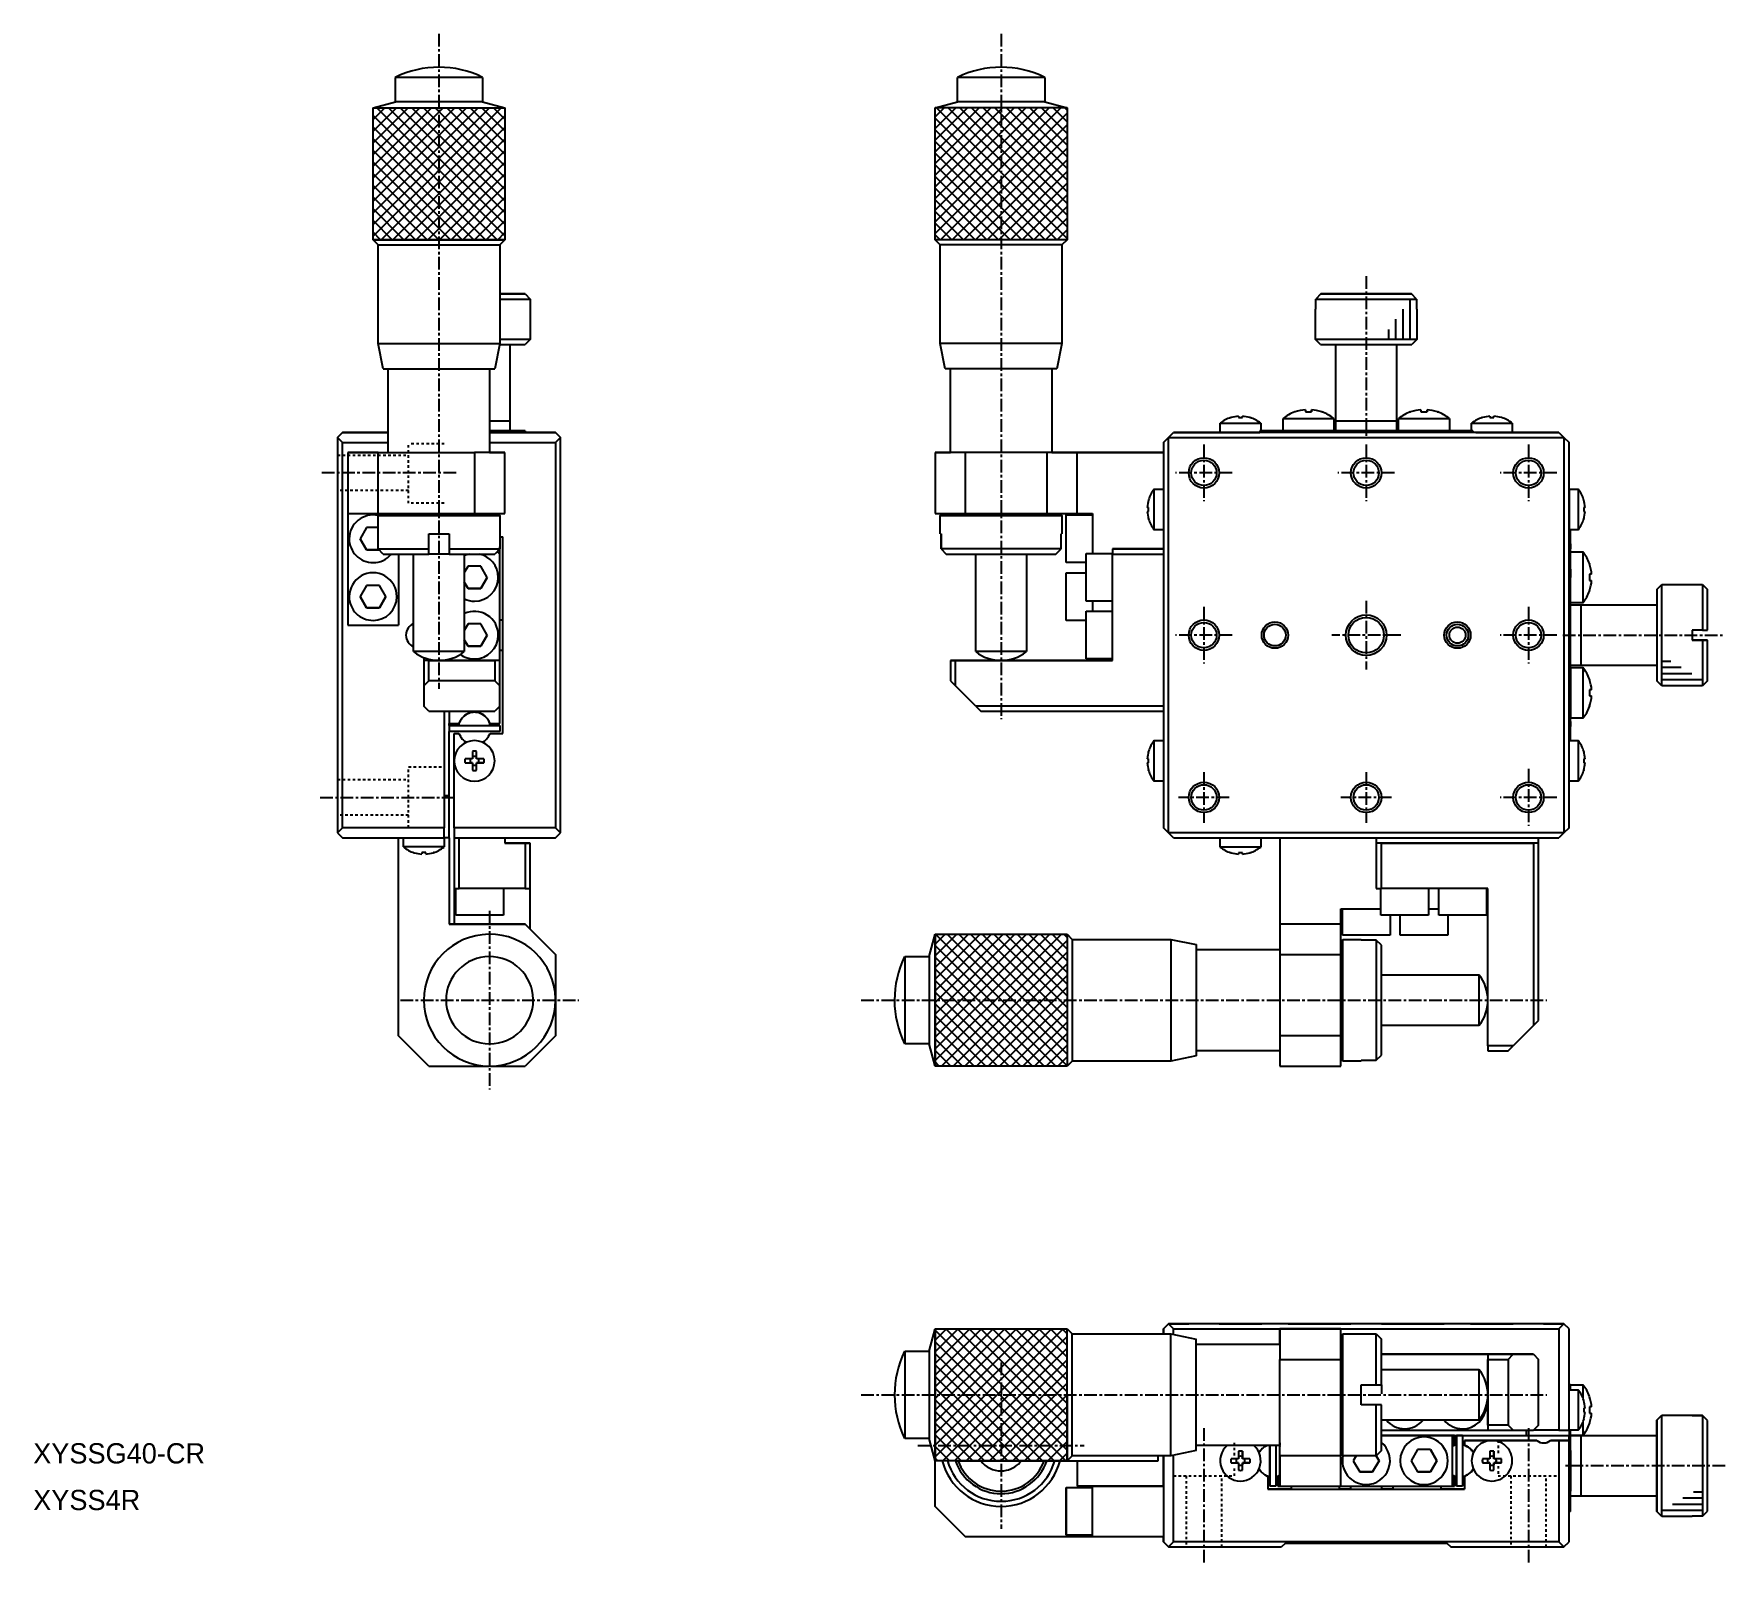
# Model space of a CAD drawing. Extents: x 78 to 245, y 86 to 237.
import ezdxf

# ---------------------------------------------------------------- set-up
doc = ezdxf.new("R2010")
doc.units = 0
doc.linetypes.add('CENTER', pattern=[2, 1.25, -0.25, 0.25, -0.25])
doc.linetypes.add('DOT', pattern=[0.5, 0.25, -0.25])
doc.layers.get('0').update_dxf_attribs({"linetype": 'CONTINUOUS'})
doc.layers.add('CENTER', color=1, linetype='CENTER')

msp = doc.modelspace()

# ---------------------------------------------------------------- texts
at = {"color": 7, "linetype": 'CONTINUOUS'}
for s, p in [('XYSSG40-CR', (77.83, 95.85)), ('XYSS4R', (77.83, 91.25))]:
    msp.add_text(s, height=2, dxfattribs=at).set_placement(p)

# ---------------------------------------------------------------- linework, layer by layer
at = {"color": 7, "linetype": 'CONTINUOUS'}
for p, q in [((113.54, 230.13), (113.54, 232.54)), ((122.14, 232.54), (113.54, 232.54)), ((122.14, 232.54), (122.14, 230.13)), ((168.97, 230.13), (168.97, 232.54)), ((177.57, 232.54), (168.97, 232.54)), ((177.57, 232.54), (177.57, 230.13)), ((111.34, 229.54), (113.54, 230.13)), ((111.34, 216.54), (111.34, 229.54)), ((111.34, 216.54), (111.34, 229.54)), ((122.14, 230.13), (113.54, 230.13)), ((122.14, 230.13), (124.34, 229.54)), ((124.34, 229.54), (124.34, 216.54)), ((124.34, 229.54), (124.34, 216.54)), ((166.77, 229.54), (168.97, 230.13)), ((177.57, 230.13), (168.97, 230.13)), ((177.57, 230.13), (179.77, 229.54)), ((111.84, 216.04), (111.34, 216.54)), ((111.84, 206.29), (111.84, 216.04)), ((124.34, 216.54), (123.84, 216.04)), ((123.84, 216.04), (123.84, 206.29)), ((167.27, 216.04), (166.77, 216.54)), ((167.27, 206.29), (167.27, 216.04)), ((179.27, 216.04), (167.27, 216.04)), ((179.77, 216.54), (179.27, 216.04)), ((179.27, 216.04), (179.27, 206.29)), ((123.84, 211.19), (126.34, 211.19)), ((126.34, 211.19), (123.84, 211.19)), ((123.84, 210.69), (126.84, 210.69)), ((126.34, 211.19), (126.84, 210.69)), ((126.84, 210.69), (126.84, 206.69)), ((204.8, 211.19), (204.29, 210.69)), ((204.29, 210.69), (214.24, 210.69)), ((204.29, 209.69), (204.29, 210.69)), ((204.8, 211.19), (213.74, 211.19)), ((213.74, 211.19), (204.8, 211.19)), ((214.24, 210.69), (213.74, 211.19)), ((214.24, 210.69), (214.24, 209.69)), ((204.27, 206.69), (204.27, 209.69)), ((204.27, 209.69), (204.29, 209.69)), ((204.27, 209.69), (204.29, 209.69)), ((214.24, 209.69), (214.27, 209.69)), ((214.24, 209.69), (214.27, 209.69)), ((214.27, 209.69), (214.27, 206.69)), ((112.34, 203.79), (111.84, 206.29)), ((123.84, 206.29), (123.34, 203.79)), ((123.82, 206.19), (126.34, 206.19)), ((126.84, 206.69), (123.84, 206.69)), ((124.84, 206.19), (124.84, 198.69)), ((126.84, 206.69), (126.34, 206.19)), ((179.27, 206.29), (167.27, 206.29)), ((167.77, 203.79), (167.27, 206.29)), ((179.27, 206.29), (178.77, 203.79)), ((214.27, 206.69), (204.27, 206.69)), ((204.77, 206.19), (204.27, 206.69)), ((204.77, 206.19), (213.77, 206.19)), ((206.27, 198.69), (206.27, 206.19)), ((212.27, 206.19), (212.27, 198.69)), ((214.27, 206.69), (213.77, 206.19)), ((112.84, 195.54), (112.84, 203.79)), ((122.84, 203.79), (122.84, 195.54)), ((178.77, 203.79), (167.77, 203.79)), ((168.27, 203.79), (167.77, 203.79)), ((178.52, 203.79), (168.02, 203.79)), ((168.27, 203.79), (168.02, 203.79)), ((168.27, 195.54), (168.27, 203.79)), ((178.27, 203.79), (178.27, 195.54)), ((178.52, 203.79), (178.27, 203.79)), ((178.77, 203.79), (178.27, 203.79)), ((122.84, 198.69), (124.84, 198.69)), ((122.84, 198.69), (124.84, 198.69)), ((124.84, 198.69), (124.84, 197.69)), ((195.92, 199), (195.94, 199)), ((195.92, 199), (195.94, 199)), ((196.67, 199.13), (196.67, 199)), ((196.67, 199), (197.07, 199)), ((197.07, 199), (197.07, 199.13)), ((197.8, 199), (197.82, 199)), ((197.8, 199), (197.82, 199)), ((201.07, 198.91), (206.07, 198.91)), ((201.07, 197.69), (201.07, 198.91)), ((202.22, 199.56), (202.25, 199.56)), ((202.22, 199.56), (202.25, 199.56)), ((203.27, 199.77), (203.27, 199.56)), ((203.27, 199.56), (203.87, 199.56)), ((203.87, 199.77), (203.87, 199.56)), ((203.87, 199.56), (203.87, 199.77)), ((204.88, 199.56), (204.92, 199.56)), ((204.88, 199.56), (204.92, 199.56)), ((206.07, 198.91), (206.07, 197.69)), ((206.27, 198.69), (209.27, 198.69)), ((206.27, 198.69), (209.27, 198.69)), ((206.27, 197.69), (206.27, 198.69)), ((209.27, 198.69), (212.27, 198.69)), ((209.27, 198.69), (212.27, 198.69)), ((212.27, 198.69), (212.27, 197.69)), ((212.47, 198.91), (217.47, 198.91)), ((212.47, 197.69), (212.47, 198.91)), ((213.62, 199.55), (213.65, 199.55)), ((213.62, 199.55), (213.65, 199.55)), ((214.67, 199.77), (214.67, 199.55)), ((214.67, 199.55), (215.27, 199.55)), ((215.27, 199.77), (215.27, 199.55)), ((215.27, 199.55), (215.27, 199.77)), ((216.28, 199.55), (216.32, 199.55)), ((216.28, 199.55), (216.32, 199.55)), ((217.47, 198.91), (217.47, 197.69)), ((220.72, 199), (220.74, 199)), ((220.72, 199), (220.74, 199)), ((221.47, 199.13), (221.47, 199)), ((221.47, 199), (221.87, 199)), ((221.87, 199), (221.87, 199.13)), ((222.6, 199), (222.62, 199)), ((222.6, 199), (222.62, 199)), ((107.84, 197.04), (108.34, 197.54)), ((108.34, 197.54), (107.84, 197.04)), ((107.84, 197.04), (108.19, 197.39)), ((108.19, 197.39), (107.84, 197.04)), ((107.84, 197.04), (107.84, 158.04)), ((107.84, 197.04), (108.34, 196.54)), ((107.84, 197.04), (107.84, 197.04)), ((107.84, 197.04), (107.84, 197.04)), ((107.84, 197.04), (107.84, 197.04)), ((108.19, 197.39), (108.19, 197.39)), ((108.34, 197.54), (112.84, 197.54)), ((112.84, 197.54), (108.34, 197.54)), ((108.34, 197.54), (108.34, 197.54)), ((109.77, 197.54), (111.92, 197.54)), ((109.77, 197.54), (111.92, 197.54)), ((110.84, 197.54), (109.77, 197.54)), ((110.84, 197.54), (109.77, 197.54)), ((111.92, 197.54), (110.84, 197.54)), ((111.92, 197.54), (110.84, 197.54)), ((124.84, 197.69), (122.84, 197.69)), ((122.84, 197.69), (124.34, 197.69)), ((122.84, 197.69), (123.49, 197.69)), ((129.34, 197.54), (122.84, 197.54)), ((122.84, 197.54), (124.34, 197.54)), ((126.34, 197.69), (124.34, 197.69)), ((124.34, 197.54), (126.34, 197.54)), ((124.84, 197.69), (126.34, 197.69)), ((126.34, 197.69), (126.34, 197.54)), ((126.34, 197.69), (126.34, 197.69)), ((126.34, 197.54), (129.34, 197.54)), ((129.34, 197.54), (129.34, 197.54)), ((129.34, 197.54), (129.84, 197.04)), ((129.84, 197.04), (129.34, 197.54)), ((129.34, 196.54), (129.84, 197.04)), ((129.84, 192.04), (129.84, 197.04)), ((129.84, 197.04), (129.84, 197.04)), ((189.27, 196.54), (189.77, 197.04)), ((189.77, 197.04), (190.27, 197.54)), ((189.77, 158.04), (189.77, 197.04)), ((189.77, 197.04), (228.77, 197.04)), ((228.27, 197.54), (190.27, 197.54)), ((190.27, 197.54), (198.77, 197.54)), ((194.87, 198.44), (198.87, 198.44)), ((194.87, 197.54), (194.87, 198.44)), ((194.87, 197.54), (198.77, 197.54)), ((195.87, 197.54), (195.87, 197.54)), ((197.87, 197.54), (197.87, 197.54)), ((200.77, 197.69), (198.77, 197.69)), ((199.77, 197.69), (198.77, 197.69)), ((198.77, 197.69), (198.77, 197.54)), ((198.87, 198.44), (198.87, 197.69)), ((199.77, 197.69), (200.27, 197.69)), ((200.27, 197.69), (200.77, 197.69)), ((200.62, 197.69), (202.27, 197.69)), ((200.62, 197.69), (202.27, 197.69)), ((217.77, 197.69), (200.77, 197.69)), ((202.27, 197.69), (200.77, 197.69)), ((201.07, 197.69), (206.07, 197.69)), ((205.07, 197.69), (202.07, 197.69)), ((202.27, 197.69), (202.07, 197.69)), ((202.27, 197.69), (206.76, 197.69)), ((206.27, 197.69), (202.27, 197.69)), ((202.27, 197.69), (202.27, 197.69)), ((204.87, 197.69), (206.27, 197.69)), ((204.87, 197.69), (204.87, 197.69)), ((205.07, 197.69), (204.87, 197.69)), ((211.77, 197.69), (216.27, 197.69)), ((216.27, 197.69), (212.27, 197.69)), ((212.27, 197.69), (212.47, 197.69)), ((216.27, 197.69), (217.92, 197.69)), ((216.27, 197.69), (217.92, 197.69)), ((217.77, 197.69), (217.47, 197.69)), ((219.77, 197.69), (217.77, 197.69)), ((217.77, 197.69), (218.27, 197.69)), ((218.27, 197.69), (218.77, 197.69)), ((219.77, 197.69), (218.77, 197.69)), ((219.67, 198.44), (223.67, 198.44)), ((219.67, 197.69), (219.67, 198.44)), ((219.77, 197.69), (219.77, 197.54)), ((220.07, 197.54), (228.27, 197.54)), ((223.67, 198.44), (223.67, 197.54)), ((228.27, 197.54), (228.77, 197.04)), ((228.77, 197.04), (228.77, 158.04)), ((228.77, 197.04), (229.27, 196.54)), ((108.34, 158.54), (108.34, 196.54)), ((108.34, 196.54), (112.84, 196.54)), ((108.84, 195.54), (112.84, 195.54)), ((111.84, 195.54), (108.84, 195.54)), ((108.84, 195.54), (108.84, 189.54)), ((108.84, 195.54), (108.84, 195.54)), ((111.84, 195.54), (121.34, 195.54)), ((111.84, 189.54), (111.84, 195.54)), ((124.34, 195.54), (121.34, 195.54)), ((121.34, 195.54), (121.34, 189.54)), ((122.84, 196.54), (129.34, 196.54)), ((122.84, 195.54), (124.34, 195.54)), ((124.34, 189.54), (124.34, 195.54)), ((124.34, 195.54), (124.34, 195.54)), ((129.34, 196.54), (129.34, 158.54)), ((169.77, 195.54), (166.77, 195.54)), ((166.77, 195.54), (168.27, 195.54)), ((166.77, 195.54), (166.77, 189.54)), ((177.77, 195.54), (169.77, 195.54)), ((169.77, 189.54), (169.77, 195.54)), ((177.77, 195.54), (177.77, 189.54)), ((180.77, 195.54), (177.77, 195.54)), ((178.27, 195.54), (180.77, 195.54)), ((180.77, 195.54), (189.27, 195.54)), ((189.27, 195.54), (180.77, 195.54)), ((180.77, 189.54), (180.77, 195.54)), ((189.27, 196.54), (189.27, 179.04)), ((229.27, 158.54), (229.27, 196.54)), ((129.84, 176.24), (129.84, 192.04)), ((129.84, 192.04), (129.84, 192.04)), ((129.84, 192.04), (129.84, 192.04)), ((188.37, 187.94), (188.37, 191.94)), ((188.37, 191.94), (189.27, 191.94)), ((229.27, 191.94), (229.27, 187.94)), ((229.27, 191.94), (230.17, 191.94)), ((230.17, 191.94), (230.17, 187.94)), ((187.81, 190.14), (187.68, 190.14)), ((187.81, 190.87), (187.81, 190.89)), ((187.81, 189.74), (187.81, 190.14)), ((229.27, 190.94), (229.27, 190.94)), ((230.72, 190.89), (230.72, 190.87)), ((230.86, 190.14), (230.72, 190.14)), ((230.72, 190.14), (230.72, 189.74)), ((108.84, 189.54), (111.84, 189.54)), ((108.84, 189.54), (108.84, 178.54)), ((111.84, 189.54), (121.34, 189.54)), ((111.84, 189.34), (112.04, 189.54)), ((111.84, 186.04), (111.84, 189.34)), ((121.34, 189.54), (124.34, 189.54)), ((123.64, 189.54), (123.84, 189.34)), ((123.84, 189.34), (123.84, 186.04)), ((166.77, 189.54), (169.77, 189.54)), ((167.27, 189.34), (167.47, 189.54)), ((167.27, 189.34), (179.27, 189.34)), ((167.27, 187.54), (167.27, 189.34)), ((169.77, 189.54), (177.77, 189.54)), ((177.77, 189.54), (180.77, 189.54)), ((179.07, 189.54), (179.27, 189.34)), ((179.27, 189.34), (179.27, 187.54)), ((179.67, 184.69), (179.67, 189.39)), ((179.67, 189.39), (182.27, 189.39)), ((180.77, 189.54), (182.27, 189.54)), ((182.27, 189.54), (182.27, 185.59)), ((187.68, 189.74), (187.81, 189.74)), ((187.81, 188.99), (187.81, 189.01)), ((229.27, 188.94), (229.27, 188.94)), ((230.72, 189.74), (230.86, 189.74)), ((230.72, 189.01), (230.72, 188.99)), ((110.71, 188.14), (110.07, 187.04)), ((110.71, 185.94), (110.07, 187.04)), ((110.07, 187.04), (110.71, 185.94)), ((111.84, 188.14), (110.71, 188.14)), ((116.84, 187.54), (118.84, 187.54)), ((116.84, 186.04), (116.84, 187.54)), ((118.84, 187.54), (118.84, 186.04)), ((123.84, 187.24), (124.14, 187.24)), ((123.84, 187.04), (123.84, 186.44)), ((124.14, 179.04), (124.14, 187.24)), ((167.27, 187.54), (167.35, 187.54)), ((167.27, 187.54), (167.35, 187.54)), ((167.35, 187.54), (167.35, 186.04)), ((167.35, 186.04), (167.35, 187.54)), ((179.18, 187.54), (179.27, 187.54)), ((179.18, 187.54), (179.27, 187.54)), ((179.18, 186.04), (179.18, 187.54)), ((189.27, 187.94), (188.37, 187.94)), ((229.27, 188.04), (229.27, 188.04)), ((229.27, 188.04), (229.27, 188.04)), ((230.17, 187.94), (229.27, 187.94)), ((229.42, 187.04), (229.42, 187.94)), ((229.42, 186.54), (229.42, 187.04)), ((111.94, 185.94), (110.71, 185.94)), ((110.71, 185.94), (111.94, 185.94)), ((112.34, 185.54), (111.84, 186.04)), ((113.84, 185.54), (113.84, 178.54)), ((115.34, 175.92), (115.34, 185.54)), ((116.84, 185.54), (116.84, 186.04)), ((118.84, 185.54), (116.89, 185.54)), ((118.84, 186.04), (118.84, 185.54)), ((120.34, 185.54), (120.34, 175.92)), ((123.84, 186.04), (123.34, 185.54)), ((123.84, 185.54), (123.59, 185.79)), ((123.59, 185.79), (123.84, 185.54)), ((123.84, 186.04), (123.84, 186.24)), ((123.84, 185.54), (123.84, 186.04)), ((123.84, 181.24), (123.84, 185.54)), ((179.18, 186.04), (167.35, 186.04)), ((167.35, 186.04), (167.86, 185.54)), ((167.86, 185.54), (178.68, 185.54)), ((167.86, 185.54), (168.62, 185.54)), ((170.77, 175.92), (170.77, 185.54)), ((175.77, 185.54), (175.77, 175.92)), ((177.91, 185.54), (178.68, 185.54)), ((178.68, 185.54), (179.18, 186.04)), ((181.67, 180.89), (181.67, 185.59)), ((181.67, 185.59), (184.27, 185.59)), ((184.27, 186.04), (188.77, 186.04)), ((189.27, 186.04), (184.27, 186.04)), ((184.27, 186.04), (184.27, 185.54)), ((184.27, 185.54), (189.27, 185.54)), ((184.27, 175.04), (184.27, 185.54)), ((188.77, 186.04), (189.27, 186.04)), ((229.42, 186.04), (229.27, 186.04)), ((229.42, 186.04), (229.27, 186.04)), ((229.42, 186.54), (229.42, 186.04)), ((229.42, 184.04), (229.42, 186.04)), ((229.42, 185.74), (230.64, 185.74)), ((230.64, 185.74), (230.64, 180.74)), ((120.71, 184.34), (120.34, 183.71)), ((121.98, 184.34), (120.71, 184.34)), ((122.61, 183.24), (121.98, 184.34)), ((181.67, 184.69), (179.67, 184.69)), ((179.67, 183.69), (181.67, 183.69)), ((179.67, 178.99), (179.67, 183.69)), ((229.42, 183.24), (229.42, 184.04)), ((229.42, 184.04), (229.42, 183.24)), ((231.28, 184.59), (231.28, 184.56)), ((231.5, 183.54), (231.28, 183.54)), ((231.28, 183.54), (231.28, 182.94)), ((110.71, 182.44), (110.07, 181.34)), ((111.98, 182.44), (110.71, 182.44)), ((112.61, 181.34), (111.98, 182.44)), ((120.71, 182.14), (120.34, 182.77)), ((120.34, 182.77), (120.71, 182.14)), ((121.98, 182.14), (120.71, 182.14)), ((120.71, 182.14), (121.98, 182.14)), ((122.61, 183.24), (121.98, 182.14)), ((121.98, 182.14), (122.61, 183.24)), ((229.42, 171.04), (229.42, 183.24)), ((231.28, 182.94), (231.5, 182.94)), ((231.28, 181.92), (231.28, 181.89)), ((237.92, 182.04), (238.42, 182.54)), ((237.92, 182.04), (237.92, 173.04)), ((238.42, 182.54), (242.42, 182.54)), ((238.42, 172.54), (238.42, 182.54)), ((242.42, 182.54), (242.42, 178.04)), ((242.42, 182.54), (242.92, 182.04)), ((242.92, 178.04), (242.92, 182.04)), ((110.71, 180.24), (110.07, 181.34)), ((110.07, 181.34), (110.71, 180.24)), ((111.98, 180.24), (110.71, 180.24)), ((110.71, 180.24), (111.98, 180.24)), ((112.61, 181.34), (111.98, 180.24)), ((111.98, 180.24), (112.61, 181.34)), ((123.84, 175.04), (123.84, 181.24)), ((123.84, 181.24), (123.84, 181.24)), ((184.27, 180.89), (181.67, 180.89)), ((182.27, 180.89), (182.27, 179.89)), ((230.64, 180.74), (229.42, 180.74)), ((229.42, 180.54), (230.42, 180.54)), ((230.42, 180.54), (237.92, 180.54)), ((230.42, 180.54), (230.42, 174.54)), ((230.42, 180.54), (230.42, 174.54)), ((108.84, 178.54), (113.84, 178.54)), ((120.71, 178.64), (120.34, 178.01)), ((121.98, 178.64), (120.71, 178.64)), ((122.61, 177.54), (121.98, 178.64)), ((123.84, 179.04), (124.14, 179.04)), ((124.14, 178.84), (124.14, 179.04)), ((124.14, 167.84), (124.14, 178.84)), ((124.14, 178.84), (124.14, 178.84)), ((181.67, 178.99), (179.67, 178.99)), ((181.67, 175.19), (181.67, 179.89)), ((181.67, 179.89), (184.27, 179.89)), ((189.27, 179.04), (189.27, 178.84)), ((189.27, 178.84), (189.27, 176.24)), ((120.71, 176.44), (120.34, 177.07)), ((120.34, 177.07), (120.71, 176.44)), ((122.61, 177.54), (121.98, 176.44)), ((121.98, 176.44), (122.61, 177.54)), ((242.42, 178.04), (241.42, 178.04)), ((241.42, 178.04), (241.42, 177.04)), ((241.42, 177.04), (242.42, 177.04)), ((242.42, 177.04), (241.42, 177.04)), ((242.42, 178.04), (242.92, 178.04)), ((242.42, 177.04), (242.42, 172.54)), ((242.92, 177.04), (242.42, 177.04)), ((242.42, 177.04), (242.92, 177.04)), ((242.92, 173.04), (242.92, 177.04)), ((242.92, 177.04), (242.92, 177.04)), ((120.34, 175.92), (115.34, 175.92)), ((116.34, 175.33), (116.34, 175.04)), ((121.98, 176.44), (120.71, 176.44)), ((120.71, 176.44), (121.98, 176.44)), ((124.14, 176.04), (123.84, 176.04)), ((129.84, 176.24), (129.84, 176.24)), ((129.84, 176.04), (129.84, 176.24)), ((129.84, 160.04), (129.84, 176.04)), ((129.84, 176.04), (129.84, 176.04)), ((175.77, 175.92), (170.77, 175.92)), ((184.27, 175.19), (181.67, 175.19)), ((189.27, 176.24), (189.27, 176.04)), ((189.27, 176.04), (189.27, 173.14)), ((116.34, 175.04), (116.34, 172.54)), ((117.8, 175.04), (116.34, 175.04)), ((116.34, 175.04), (116.34, 175.04)), ((116.84, 175.04), (116.34, 175.04)), ((116.84, 175.04), (123.34, 175.04)), ((116.84, 173.04), (116.84, 175.04)), ((123.84, 175.04), (117.88, 175.04)), ((123.34, 175.04), (123.34, 173.04)), ((123.84, 175.04), (123.34, 175.04)), ((123.84, 172.54), (123.84, 175.04)), ((123.84, 175.04), (123.84, 175.04)), ((168.27, 175.04), (168.27, 173.04)), ((168.77, 175.04), (168.27, 175.04)), ((168.27, 175.04), (168.77, 175.04)), ((168.77, 175.04), (184.27, 175.04)), ((168.77, 172.54), (168.77, 175.04)), ((173.27, 175.04), (168.77, 175.04)), ((184.27, 175.04), (173.27, 175.04)), ((230.42, 174.54), (229.42, 174.54)), ((229.42, 174.34), (229.42, 169.34)), ((229.42, 174.34), (230.64, 174.34)), ((237.92, 174.54), (230.42, 174.54)), ((230.64, 174.34), (230.64, 169.34)), ((116.34, 172.54), (116.84, 173.04)), ((116.34, 172.54), (116.34, 170.54)), ((123.34, 173.04), (116.84, 173.04)), ((123.34, 173.04), (123.84, 172.54)), ((123.84, 171.24), (123.84, 172.54)), ((168.27, 173.04), (168.77, 172.54)), ((170.77, 170.54), (168.77, 172.54)), ((189.27, 173.14), (189.27, 170.54)), ((231.28, 173.19), (231.28, 173.16)), ((231.49, 172.14), (231.28, 172.14)), ((231.28, 172.14), (231.28, 171.54)), ((238.42, 172.54), (237.92, 173.04)), ((242.42, 172.54), (238.42, 172.54)), ((242.92, 173.04), (242.42, 172.54)), ((116.84, 170.04), (116.34, 170.54)), ((123.84, 170.54), (123.34, 170.04)), ((123.84, 171.24), (123.84, 171.24)), ((123.84, 170.54), (123.84, 171.24)), ((123.84, 168.84), (123.84, 170.54)), ((189.27, 170.54), (170.77, 170.54)), ((170.77, 170.54), (171.27, 170.04)), ((189.27, 170.54), (189.27, 158.54)), ((229.42, 169.04), (229.42, 171.04)), ((231.28, 171.54), (231.49, 171.54)), ((231.28, 170.52), (231.28, 170.49)), ((116.84, 170.04), (123.34, 170.04)), ((118.34, 170.04), (118.34, 158.54)), ((118.84, 170.04), (118.84, 168.84)), ((118.84, 168.84), (119.8, 168.84)), ((118.84, 168.64), (118.84, 168.84)), ((118.84, 168.64), (123.84, 168.64)), ((119.78, 168.64), (118.84, 168.64)), ((118.84, 168.64), (118.84, 168.64)), ((118.84, 168.64), (118.84, 168.64)), ((118.84, 168.64), (118.84, 168.04)), ((119.69, 168.64), (122.99, 168.64)), ((119.69, 168.64), (119.78, 168.64)), ((119.69, 168.64), (119.78, 168.64)), ((119.69, 168.64), (119.78, 168.64)), ((119.69, 168.64), (119.78, 168.64)), ((119.69, 168.64), (119.78, 168.64)), ((119.69, 168.64), (119.78, 168.64)), ((119.69, 168.64), (119.78, 168.64)), ((119.78, 168.64), (119.69, 168.64)), ((119.78, 168.64), (119.69, 168.64)), ((119.78, 168.64), (119.69, 168.64)), ((119.78, 168.64), (119.69, 168.64)), ((119.78, 168.64), (119.69, 168.64)), ((119.78, 168.64), (119.69, 168.64)), ((119.78, 168.64), (119.69, 168.64)), ((119.78, 168.64), (119.69, 168.64)), ((119.97, 169.14), (119.8, 168.84)), ((119.92, 169.04), (119.91, 169.04)), ((122.89, 168.84), (122.72, 169.14)), ((122.89, 168.84), (123.84, 168.84)), ((123.84, 168.64), (122.9, 168.64)), ((122.9, 168.64), (122.99, 168.64)), ((122.99, 168.64), (122.9, 168.64)), ((122.9, 168.64), (122.99, 168.64)), ((122.99, 168.64), (122.9, 168.64)), ((122.9, 168.64), (122.99, 168.64)), ((122.99, 168.64), (122.9, 168.64)), ((122.9, 168.64), (122.99, 168.64)), ((122.99, 168.64), (122.9, 168.64)), ((122.9, 168.64), (122.99, 168.64)), ((122.99, 168.64), (122.9, 168.64)), ((122.9, 168.64), (122.99, 168.64)), ((122.99, 168.64), (122.9, 168.64)), ((122.9, 168.64), (122.99, 168.64)), ((122.99, 168.64), (122.9, 168.64)), ((122.99, 168.64), (122.9, 168.64)), ((123.84, 168.64), (123.84, 168.64)), ((123.84, 168.64), (123.84, 168.04)), ((171.27, 170.04), (189.27, 170.04)), ((229.42, 169.04), (229.27, 169.04)), ((229.42, 169.04), (229.27, 169.04)), ((230.64, 169.34), (229.42, 169.34)), ((229.42, 169.04), (229.42, 168.54)), ((229.42, 168.04), (229.42, 168.54)), ((123.84, 168.04), (118.84, 168.04)), ((118.84, 161.74), (118.84, 168.04)), ((119.34, 165.14), (119.34, 167.84)), ((119.34, 167.84), (119.34, 167.84)), ((119.34, 167.84), (119.8, 167.84)), ((119.34, 167.84), (119.8, 167.84)), ((119.8, 167.84), (119.95, 167.58)), ((119.8, 167.84), (119.8, 167.84)), ((119.8, 167.84), (119.97, 167.55)), ((122.72, 167.55), (122.89, 167.84)), ((122.73, 167.58), (122.89, 167.84)), ((122.89, 167.84), (124.14, 167.84)), ((122.89, 167.84), (124.14, 167.84)), ((122.89, 167.84), (122.89, 167.84)), ((188.37, 163.14), (188.37, 167.14)), ((188.37, 167.14), (189.27, 167.14)), ((229.27, 167.14), (230.17, 167.14)), ((229.42, 167.14), (229.42, 168.04)), ((230.17, 167.14), (230.17, 163.14)), ((119.34, 158.54), (119.34, 165.14)), ((121.14, 165.34), (120.41, 165.34)), ((121.14, 166.07), (121.14, 165.34)), ((121.54, 165.34), (121.54, 166.07)), ((122.27, 165.34), (121.54, 165.34)), ((187.81, 165.34), (187.68, 165.34)), ((187.81, 166.07), (187.81, 166.09)), ((187.81, 164.94), (187.81, 165.34)), ((230.72, 166.09), (230.72, 166.07)), ((230.85, 165.34), (230.72, 165.34)), ((230.72, 165.34), (230.72, 164.94)), ((120.41, 164.94), (120.96, 164.94)), ((120.41, 164.94), (121.14, 164.94)), ((121.14, 164.94), (120.96, 164.94)), ((121.14, 164.94), (121.14, 164.21)), ((121.54, 164.94), (122.27, 164.94)), ((121.73, 164.94), (121.54, 164.94)), ((121.54, 164.21), (121.54, 164.94)), ((122.27, 164.94), (121.73, 164.94)), ((187.68, 164.94), (187.81, 164.94)), ((187.81, 164.19), (187.81, 164.21)), ((230.72, 164.94), (230.85, 164.94)), ((230.72, 164.21), (230.72, 164.19)), ((189.27, 163.14), (188.37, 163.14)), ((230.17, 163.14), (229.27, 163.14)), ((118.34, 161.74), (118.84, 161.74)), ((118.84, 157.54), (118.84, 161.74)), ((108.34, 158.54), (107.84, 158.04)), ((118.34, 158.54), (108.34, 158.54)), ((118.34, 157.54), (118.34, 158.54)), ((129.34, 158.54), (119.34, 158.54)), ((119.34, 158.54), (119.34, 157.54)), ((129.84, 158.04), (129.34, 158.54)), ((129.84, 158.04), (129.84, 160.04)), ((129.84, 160.04), (129.84, 160.04)), ((129.84, 160.04), (129.84, 160.04)), ((189.77, 158.04), (189.27, 158.54)), ((229.27, 158.54), (228.77, 158.04)), ((107.84, 158.04), (108.34, 157.54)), ((108.34, 157.54), (118.34, 157.54)), ((113.84, 138.04), (113.84, 157.54)), ((114.34, 156.65), (114.34, 157.54)), ((118.84, 157.54), (118.34, 157.54)), ((118.34, 157.54), (118.34, 156.65)), ((118.84, 157.54), (118.84, 149.04)), ((119.34, 157.54), (129.34, 157.54)), ((119.34, 157.54), (119.34, 152.54)), ((119.84, 152.54), (119.84, 157.54)), ((124.34, 157.54), (124.34, 157.04)), ((126.34, 157.04), (124.34, 157.04)), ((124.34, 157.04), (126.34, 157.04)), ((126.34, 157.04), (126.34, 152.54)), ((126.34, 157.04), (126.84, 157.04)), ((126.84, 157.04), (126.34, 157.04)), ((126.84, 152.54), (126.84, 157.04)), ((126.84, 157.04), (126.84, 157.04)), ((129.34, 157.54), (129.84, 158.04)), ((228.77, 158.04), (189.77, 158.04)), ((190.27, 157.54), (189.77, 158.04)), ((190.27, 157.54), (228.27, 157.54)), ((194.87, 156.64), (194.87, 157.54)), ((198.87, 157.54), (198.87, 156.64)), ((200.77, 157.54), (200.77, 149.04)), ((210.27, 157.54), (210.27, 157.04)), ((226.27, 157.04), (210.27, 157.04)), ((210.27, 157.04), (210.27, 152.54)), ((210.77, 157.04), (210.27, 157.04)), ((210.77, 157.04), (225.77, 157.04)), ((210.77, 152.54), (210.77, 157.04)), ((225.77, 157.04), (225.77, 139.04)), ((226.27, 157.04), (225.77, 157.04)), ((226.27, 157.04), (226.27, 157.54)), ((226.27, 139.54), (226.27, 157.04)), ((228.77, 158.04), (228.27, 157.54)), ((118.34, 156.65), (114.34, 156.65)), ((115.41, 156.09), (115.39, 156.09)), ((115.39, 156.09), (115.41, 156.09)), ((116.54, 156.09), (116.14, 156.09)), ((116.14, 156.09), (116.14, 155.96)), ((116.54, 155.96), (116.54, 156.09)), ((117.27, 156.09), (117.29, 156.09)), ((117.29, 156.09), (117.27, 156.09)), ((196.87, 156.64), (194.87, 156.64)), ((195.94, 156.08), (195.92, 156.08)), ((195.94, 156.08), (195.92, 156.08)), ((197.07, 156.08), (196.67, 156.08)), ((196.67, 156.08), (196.67, 155.95)), ((198.87, 156.64), (196.87, 156.64)), ((197.07, 155.95), (197.07, 156.08)), ((197.82, 156.08), (197.8, 156.08)), ((197.82, 156.08), (197.8, 156.08)), ((119.34, 152.54), (119.34, 149.04)), ((119.34, 152.54), (119.84, 152.54)), ((119.49, 149.94), (119.49, 152.54)), ((126.34, 152.54), (119.84, 152.54)), ((124.19, 152.54), (124.19, 149.94)), ((126.34, 152.54), (126.84, 152.54)), ((126.84, 148.54), (126.84, 152.54)), ((210.27, 152.54), (210.77, 152.54)), ((210.72, 149.94), (210.72, 152.54)), ((221.27, 152.54), (210.77, 152.54)), ((215.42, 152.54), (215.42, 149.94)), ((216.42, 149.94), (216.42, 152.54)), ((221.12, 152.54), (221.12, 149.94)), ((221.27, 137.04), (221.27, 152.54)), ((206.77, 149.04), (206.77, 150.54)), ((206.77, 150.54), (210.72, 150.54)), ((206.92, 147.94), (206.92, 150.54)), ((215.42, 150.54), (216.42, 150.54)), ((126.34, 149.04), (118.84, 149.04)), ((118.84, 149.04), (126.34, 149.04)), ((124.19, 149.94), (119.49, 149.94)), ((129.34, 146.04), (126.34, 149.04)), ((126.34, 149.04), (129.34, 146.04)), ((126.34, 149.04), (126.34, 149.04)), ((206.77, 149.04), (200.77, 149.04)), ((206.77, 149.04), (200.77, 149.04)), ((200.77, 149.04), (200.77, 146.04)), ((206.77, 146.04), (206.77, 149.04)), ((213.07, 149.94), (210.72, 149.94)), ((211.62, 149.94), (211.62, 147.94)), ((212.62, 147.94), (212.62, 149.94)), ((215.42, 149.94), (213.07, 149.94)), ((218.77, 149.94), (216.42, 149.94)), ((217.32, 149.94), (217.32, 147.94)), ((221.12, 149.94), (218.77, 149.94)), ((166.18, 145.84), (166.77, 148.04)), ((166.77, 148.04), (179.77, 148.04)), ((166.77, 135.04), (166.77, 148.04)), ((179.77, 148.04), (180.27, 147.54)), ((179.77, 148.04), (179.77, 135.04)), ((180.27, 147.54), (190.02, 147.54)), ((180.27, 147.54), (180.27, 141.67)), ((190.02, 147.54), (190.02, 141.67)), ((190.02, 147.54), (192.52, 147.04)), ((192.52, 147.04), (192.52, 141.66)), ((192.52, 147.04), (192.52, 146.54)), ((192.52, 146.79), (192.52, 141.66)), ((192.52, 146.79), (192.52, 146.54)), ((206.77, 147.34), (206.97, 147.54)), ((209.27, 147.94), (206.92, 147.94)), ((206.97, 135.54), (206.97, 147.54)), ((206.97, 147.54), (208.77, 147.54)), ((208.77, 147.46), (208.77, 147.54)), ((208.77, 147.46), (208.77, 147.54)), ((210.27, 147.46), (208.77, 147.46)), ((211.62, 147.94), (209.27, 147.94)), ((210.27, 147.46), (210.27, 135.62)), ((210.77, 146.95), (210.27, 147.46)), ((210.77, 136.13), (210.77, 146.95)), ((210.77, 146.18), (210.77, 146.95)), ((214.97, 147.94), (212.62, 147.94)), ((217.32, 147.94), (214.97, 147.94)), ((129.34, 146.04), (129.34, 141.54)), ((129.34, 146.04), (129.34, 146.04)), ((163.77, 145.84), (163.77, 141.64)), ((163.77, 145.84), (166.18, 145.84)), ((166.18, 145.84), (166.18, 141.64)), ((192.52, 146.54), (200.77, 146.54)), ((200.77, 146.04), (200.77, 138.04)), ((200.77, 146.04), (206.77, 146.04)), ((206.77, 138.04), (206.77, 146.04)), ((210.77, 144.04), (220.39, 144.04)), ((220.39, 144.04), (220.39, 141.59)), ((116.34, 141.55), (116.34, 141.55)), ((129.34, 141.54), (129.34, 138.04)), ((129.34, 141.54), (129.34, 141.54)), ((163.77, 141.64), (163.77, 137.24)), ((166.18, 141.64), (166.18, 137.24)), ((166.77, 141.68), (166.77, 135.04)), ((179.77, 141.68), (179.77, 135.04)), ((180.27, 141.67), (180.27, 135.54)), ((190.02, 141.67), (190.02, 135.54)), ((192.52, 141.66), (192.52, 136.29)), ((192.52, 141.66), (192.52, 136.04)), ((220.39, 141.59), (220.39, 139.04)), ((220.39, 139.04), (210.77, 139.04)), ((225.77, 139.04), (223.77, 137.04)), ((225.77, 139.04), (226.27, 139.54)), ((116.84, 135.04), (113.84, 138.04)), ((129.34, 138.04), (126.34, 135.04)), ((166.18, 137.24), (163.77, 137.24)), ((166.77, 135.04), (166.18, 137.24)), ((200.77, 138.04), (200.77, 135.04)), ((206.77, 138.04), (200.77, 138.04)), ((206.77, 135.04), (206.77, 138.04)), ((210.77, 136.13), (210.77, 136.9)), ((223.77, 137.04), (221.27, 137.04)), ((221.27, 137.04), (221.27, 136.54)), ((223.27, 136.54), (223.77, 137.04)), ((180.27, 135.54), (179.77, 135.04)), ((190.02, 135.54), (180.27, 135.54)), ((192.52, 136.04), (190.02, 135.54)), ((200.77, 136.54), (192.52, 136.54)), ((192.52, 136.54), (192.52, 136.29)), ((192.52, 136.54), (192.52, 136.04)), ((206.97, 135.54), (206.77, 135.74)), ((208.77, 135.54), (206.97, 135.54)), ((208.77, 135.62), (210.27, 135.62)), ((208.77, 135.54), (208.77, 135.62)), ((208.77, 135.54), (208.77, 135.62)), ((210.27, 135.62), (210.77, 136.13)), ((221.27, 136.54), (223.27, 136.54)), ((116.84, 135.04), (122.75, 135.04)), ((122.93, 135.04), (126.34, 135.04)), ((179.77, 135.04), (166.77, 135.04)), ((200.77, 135.04), (206.77, 135.04)), ((166.18, 106.92), (166.77, 109.12)), ((166.77, 109.12), (179.77, 109.12)), ((166.77, 109.12), (179.77, 109.12)), ((179.77, 109.12), (180.27, 108.62)), ((180.27, 108.62), (190.02, 108.62)), ((189.27, 109.12), (189.77, 109.62)), ((189.77, 109.62), (189.27, 109.12)), ((189.27, 108.62), (189.27, 109.12)), ((189.27, 109.12), (189.27, 108.62)), ((189.27, 109.12), (189.27, 109.12)), ((228.77, 109.62), (189.77, 109.62)), ((189.77, 109.62), (191.77, 109.62)), ((189.77, 109.62), (189.77, 109.62)), ((190.27, 109.12), (189.77, 109.62)), ((190.02, 108.62), (192.52, 108.12)), ((190.27, 109.12), (200.77, 109.12)), ((190.27, 108.57), (190.27, 109.12)), ((194.77, 109.62), (198.97, 109.62)), ((200.77, 107.62), (200.77, 109.12)), ((200.77, 109.12), (200.77, 106.12)), ((200.77, 109.12), (206.77, 109.12)), ((206.77, 109.12), (200.77, 109.12)), ((200.77, 109.12), (200.77, 109.12)), ((201.57, 109.62), (207.77, 109.62)), ((206.77, 109.12), (228.27, 109.12)), ((206.77, 106.12), (206.77, 109.12)), ((206.77, 109.12), (206.77, 109.12)), ((206.77, 108.42), (206.97, 108.62)), ((206.97, 108.62), (210.27, 108.62)), ((207.27, 109.62), (207.77, 109.62)), ((207.27, 109.62), (207.77, 109.62)), ((210.27, 108.62), (210.77, 108.12)), ((210.77, 109.62), (216.97, 109.62)), ((210.77, 109.62), (211.27, 109.62)), ((210.77, 109.62), (211.27, 109.62)), ((219.57, 109.62), (223.77, 109.62)), ((226.77, 109.62), (228.77, 109.62)), ((228.77, 109.62), (228.27, 109.12)), ((228.27, 109.12), (228.27, 99.12)), ((228.77, 109.62), (228.77, 109.62)), ((229.27, 109.12), (228.77, 109.62)), ((229.27, 99.12), (229.27, 109.12)), ((163.77, 106.92), (163.77, 98.32)), ((163.77, 106.92), (166.18, 106.92)), ((166.18, 106.92), (166.18, 98.32)), ((192.52, 107.62), (200.77, 107.62)), ((200.77, 96.62), (200.77, 106.12)), ((200.77, 106.12), (206.77, 106.12)), ((206.77, 96.62), (206.77, 106.12)), ((221.27, 106.62), (210.77, 106.62)), ((210.77, 106.62), (225.77, 106.62)), ((210.77, 105.12), (220.39, 105.12)), ((220.39, 105.12), (220.39, 100.12)), ((223.77, 106.62), (221.27, 106.62)), ((221.27, 106.62), (221.27, 102.66)), ((221.27, 106.62), (221.27, 106.62)), ((221.27, 106.62), (221.27, 106.12)), ((221.27, 99.62), (221.27, 106.12)), ((221.27, 106.12), (223.27, 106.12)), ((223.27, 106.12), (223.77, 106.62)), ((223.27, 106.12), (223.27, 99.62)), ((225.77, 106.62), (223.77, 106.62)), ((225.77, 106.62), (225.77, 106.62)), ((225.77, 106.62), (226.27, 106.12)), ((226.27, 99.62), (226.27, 106.12)), ((208.77, 101.62), (208.77, 103.62)), ((208.77, 103.62), (210.27, 103.62)), ((210.27, 103.62), (210.77, 103.62)), ((210.77, 103.62), (210.77, 102.72)), ((229.42, 103.62), (229.27, 103.62)), ((229.42, 103.62), (229.27, 103.62)), ((229.42, 103.62), (230.64, 103.62)), ((229.42, 103.12), (229.42, 103.62)), ((229.42, 103.62), (229.42, 103.62)), ((229.42, 103.62), (229.42, 103.62)), ((230.64, 103.62), (230.64, 102.31)), ((179.77, 102.62), (179.77, 96.12)), ((221.27, 102.58), (221.27, 99.12)), ((229.27, 103.12), (230.17, 103.12)), ((230.17, 103.12), (230.17, 99.12)), ((230.72, 102.05), (230.72, 102.07)), ((230.72, 102.07), (230.72, 102.05)), ((231.28, 102.44), (231.28, 102.47)), ((231.28, 102.47), (231.28, 102.44)), ((210.27, 101.62), (208.77, 101.62)), ((210.77, 101.62), (210.27, 101.62)), ((220.39, 100.12), (210.77, 100.12)), ((230.85, 101.32), (230.72, 101.32)), ((230.72, 101.32), (230.72, 100.92)), ((230.72, 100.92), (230.85, 100.92)), ((230.72, 100.19), (230.72, 100.17)), ((230.72, 100.17), (230.72, 100.19)), ((231.49, 101.42), (231.28, 101.42)), ((231.28, 101.42), (231.28, 100.82)), ((231.28, 100.82), (231.49, 100.82)), ((237.92, 100.12), (238.42, 100.62)), ((237.92, 100.12), (237.92, 91.12)), ((237.92, 98.62), (237.92, 100.12)), ((238.42, 100.62), (241.42, 100.62)), ((238.42, 90.62), (238.42, 100.62)), ((241.42, 100.62), (241.42, 100.59)), ((241.42, 100.59), (242.42, 100.59)), ((242.42, 100.59), (241.42, 100.59)), ((242.42, 100.59), (242.42, 90.64)), ((242.92, 100.09), (242.42, 100.59)), ((242.92, 91.15), (242.92, 100.09)), ((210.77, 99.12), (221.27, 99.12)), ((217.77, 98.62), (210.77, 98.62)), ((210.77, 98.62), (217.77, 98.62)), ((210.77, 98.62), (225.07, 98.62)), ((217.77, 93.62), (217.77, 98.62)), ((217.97, 98.62), (217.77, 98.62)), ((217.77, 98.62), (217.77, 98.62)), ((217.97, 97.66), (217.97, 98.62)), ((218.17, 93.62), (218.17, 98.62)), ((218.77, 98.62), (218.17, 98.62)), ((218.17, 98.62), (218.17, 97.68)), ((218.77, 98.62), (229.27, 98.62)), ((218.77, 98.62), (218.77, 93.62)), ((223.27, 99.62), (221.27, 99.62)), ((221.27, 99.62), (221.27, 99.12)), ((221.27, 99.12), (223.77, 99.12)), ((221.27, 99.12), (221.27, 99.12)), ((223.77, 99.12), (223.27, 99.62)), ((223.77, 99.12), (225.77, 99.12)), ((225.07, 98.62), (225.07, 99.12)), ((226.27, 99.62), (225.77, 99.12)), ((228.27, 99.12), (225.77, 99.12)), ((228.27, 99.12), (229.27, 99.12)), ((230.17, 99.12), (229.27, 99.12)), ((229.27, 99.12), (229.27, 98.62)), ((229.27, 98.62), (229.27, 98.12)), ((229.27, 98.12), (229.27, 98.62)), ((229.42, 98.62), (229.42, 99.12)), ((229.42, 98.62), (230.42, 98.62)), ((230.64, 98.62), (229.42, 98.62)), ((229.42, 98.12), (229.42, 98.62)), ((230.42, 98.62), (237.92, 98.62)), ((230.42, 98.62), (230.42, 92.62)), ((230.42, 98.62), (230.42, 92.62)), ((230.64, 99.93), (230.64, 98.62)), ((231.28, 99.8), (231.28, 99.77)), ((231.28, 99.77), (231.28, 99.8)), ((237.92, 98.62), (237.92, 92.62)), ((237.92, 92.62), (237.92, 98.62)), ((166.18, 98.32), (163.77, 98.32)), ((166.77, 96.12), (166.18, 98.32)), ((192.52, 97.12), (190.02, 96.62)), ((200.77, 97.62), (192.52, 97.62)), ((196.67, 97.05), (196.67, 96.32)), ((197.07, 97.05), (197.07, 96.51)), ((197.07, 96.32), (197.07, 97.05)), ((199.49, 97.62), (199.27, 97.49)), ((199.77, 93.62), (199.77, 97.62)), ((199.77, 97.62), (199.77, 94.47)), ((200.37, 97.62), (200.37, 93.62)), ((200.64, 97.62), (200.77, 97.55)), ((200.77, 97.55), (200.64, 97.62)), ((200.77, 97.87), (200.77, 97.62)), ((200.77, 93.62), (200.77, 97.62)), ((200.77, 97.55), (200.77, 97.54)), ((200.77, 97.54), (200.77, 97.55)), ((206.97, 96.62), (206.77, 96.82)), ((210.77, 97.12), (210.27, 96.62)), ((214.33, 97.22), (213.7, 96.12)), ((215.6, 97.22), (214.33, 97.22)), ((215.6, 97.22), (216.24, 96.12)), ((216.24, 96.12), (215.6, 97.22)), ((217.97, 97.66), (217.77, 97.55)), ((218.17, 97.77), (218.17, 94.47)), ((218.17, 97.77), (218.17, 97.68)), ((218.17, 97.77), (218.17, 97.68)), ((218.17, 97.77), (218.17, 97.68)), ((218.17, 97.77), (218.17, 97.68)), ((218.17, 97.77), (218.17, 97.68)), ((218.17, 97.77), (218.17, 97.68)), ((218.17, 97.77), (218.17, 97.68)), ((218.17, 97.68), (218.17, 97.77)), ((218.17, 97.68), (218.17, 97.77)), ((218.17, 97.68), (218.17, 97.77)), ((218.17, 97.68), (218.17, 97.77)), ((218.17, 97.68), (218.17, 97.77)), ((218.17, 97.68), (218.17, 97.77)), ((218.17, 97.68), (218.17, 97.77)), ((218.17, 97.68), (218.17, 97.77)), ((221.67, 98.12), (218.97, 98.12)), ((218.97, 98.12), (221.67, 98.12)), ((218.97, 98.12), (218.97, 97.66)), ((218.97, 98.12), (218.97, 98.12)), ((218.97, 98.12), (218.97, 97.66)), ((218.97, 97.66), (219.23, 97.51)), ((218.97, 97.66), (218.97, 97.66)), ((218.97, 97.66), (219.26, 97.49)), ((221.47, 97.05), (221.47, 96.32)), ((226.11, 98.12), (221.67, 98.12)), ((221.67, 98.12), (226.11, 98.12)), ((221.87, 97.05), (221.87, 96.51)), ((221.87, 96.32), (221.87, 97.05)), ((222.27, 98.12), (226.11, 98.12)), ((222.27, 98.12), (226.11, 98.12)), ((222.27, 98.12), (226.11, 98.12)), ((222.27, 98.12), (226.11, 98.12)), ((226.11, 98.12), (226.11, 98.12)), ((226.77, 97.87), (226.78, 97.87)), ((226.78, 97.87), (226.81, 97.87)), ((226.81, 97.87), (226.84, 97.87)), ((226.84, 97.87), (226.87, 97.87)), ((226.87, 97.87), (226.9, 97.88)), ((226.9, 97.88), (226.96, 97.89)), ((226.96, 97.89), (226.99, 97.9)), ((226.99, 97.9), (227.04, 97.91)), ((227.04, 97.91), (227.07, 97.92)), ((227.07, 97.92), (227.1, 97.93)), ((227.1, 97.93), (227.13, 97.94)), ((227.13, 97.94), (227.16, 97.95)), ((227.16, 97.95), (227.21, 97.97)), ((227.21, 97.97), (227.27, 98.01)), ((227.27, 98.01), (227.31, 98.03)), ((227.31, 98.03), (227.34, 98.05)), ((227.34, 98.05), (227.37, 98.07)), ((227.37, 98.07), (227.4, 98.09)), ((227.4, 98.09), (227.43, 98.12)), ((227.43, 98.12), (228.27, 98.12)), ((227.43, 98.12), (228.27, 98.12)), ((227.43, 98.12), (228.27, 98.12)), ((227.43, 98.12), (228.27, 98.12)), ((228.27, 98.12), (227.43, 98.12)), ((227.43, 98.12), (228.27, 98.12)), ((228.27, 98.12), (228.27, 88.12)), ((228.27, 98.12), (229.27, 98.12)), ((229.27, 98.12), (228.27, 98.12)), ((229.27, 88.12), (229.27, 98.12)), ((229.42, 98.12), (229.27, 98.12)), ((229.42, 98.12), (229.27, 98.12)), ((229.42, 98.12), (229.27, 98.12)), ((229.42, 98.12), (229.27, 98.12)), ((229.27, 98.12), (229.27, 98.12)), ((229.27, 98.12), (229.27, 98.12)), ((229.27, 98.12), (229.27, 98.12)), ((229.42, 97.12), (229.42, 98.12)), ((229.42, 97.12), (229.42, 93.12)), ((179.77, 96.12), (166.77, 96.12)), ((166.77, 91.62), (166.77, 96.12)), ((166.77, 91.62), (166.77, 96.12)), ((179.77, 96.12), (166.77, 96.12)), ((168.77, 96.12), (170.77, 96.12)), ((170.77, 96.12), (179.77, 96.12)), ((173.27, 95.12), (173.27, 95.12)), ((180.27, 96.62), (179.77, 96.12)), ((179.77, 96.12), (188.77, 96.12)), ((188.77, 96.62), (180.27, 96.62)), ((190.02, 96.62), (180.27, 96.62)), ((180.77, 96.12), (180.77, 93.62)), ((188.77, 96.12), (188.77, 96.62)), ((189.27, 96.62), (189.27, 88.12)), ((189.27, 94.37), (189.27, 96.62)), ((189.27, 96.62), (189.27, 95.62)), ((189.27, 93.62), (189.27, 96.62)), ((189.27, 95.62), (189.27, 94.37)), ((190.27, 88.12), (190.27, 96.67)), ((196.67, 96.32), (195.94, 96.32)), ((195.94, 95.92), (196.48, 95.92)), ((195.94, 95.92), (196.67, 95.92)), ((196.67, 95.92), (196.48, 95.92)), ((196.67, 95.92), (196.67, 95.19)), ((197.07, 96.51), (197.07, 96.32)), ((197.8, 96.32), (197.07, 96.32)), ((197.25, 95.92), (197.07, 95.92)), ((197.07, 95.92), (197.8, 95.92)), ((197.07, 95.92), (197.07, 95.73)), ((197.07, 95.19), (197.07, 95.92)), ((197.07, 95.19), (197.07, 95.73)), ((197.8, 95.92), (197.25, 95.92)), ((200.77, 96.62), (200.77, 93.62)), ((206.77, 96.62), (200.77, 96.62)), ((206.77, 93.62), (206.77, 96.62)), ((210.27, 96.62), (206.97, 96.62)), ((208.29, 96.62), (208, 96.12)), ((208, 96.12), (208.63, 95.02)), ((210.54, 96.12), (209.9, 95.02)), ((209.9, 95.02), (210.54, 96.12)), ((210.25, 96.62), (210.54, 96.12)), ((210.54, 96.12), (210.25, 96.62)), ((213.7, 96.12), (214.33, 95.02)), ((216.24, 96.12), (215.6, 95.02)), ((215.6, 95.02), (216.24, 96.12)), ((221.47, 96.32), (220.74, 96.32)), ((220.74, 95.92), (221.28, 95.92)), ((220.74, 95.92), (221.47, 95.92)), ((221.47, 95.92), (221.28, 95.92)), ((221.47, 95.92), (221.47, 95.19)), ((221.87, 96.51), (221.87, 96.32)), ((222.6, 96.32), (221.87, 96.32)), ((221.87, 95.92), (221.87, 95.73)), ((222.05, 95.92), (221.87, 95.92)), ((221.87, 95.19), (221.87, 95.92)), ((221.87, 95.92), (222.6, 95.92)), ((221.87, 95.19), (221.87, 95.73)), ((222.6, 95.92), (222.05, 95.92)), ((179.67, 93.47), (179.67, 88.77)), ((179.67, 93.47), (182.27, 93.47)), ((179.67, 91.12), (179.67, 93.47)), ((189.27, 93.62), (180.77, 93.62)), ((180.77, 93.62), (182.27, 93.62)), ((182.27, 93.62), (189.27, 93.62)), ((182.27, 88.62), (182.27, 93.62)), ((182.27, 93.47), (182.27, 93.62)), ((182.27, 93.62), (182.27, 93.62)), ((189.27, 93.62), (189.27, 88.62)), ((189.27, 93.62), (189.27, 93.62)), ((199.27, 94.74), (199.57, 94.58)), ((199.57, 94.58), (199.57, 93.32)), ((199.77, 94.56), (199.77, 93.62)), ((199.77, 94.56), (199.77, 94.47)), ((199.77, 94.47), (199.77, 94.56)), ((199.77, 94.56), (199.77, 94.47)), ((199.77, 94.47), (199.77, 94.56)), ((199.77, 94.56), (199.77, 94.47)), ((199.77, 94.47), (199.77, 94.56)), ((199.77, 94.56), (199.77, 94.47)), ((199.77, 94.47), (199.77, 94.56)), ((199.77, 94.56), (199.77, 94.47)), ((199.77, 94.47), (199.77, 94.56)), ((199.77, 94.56), (199.77, 94.47)), ((199.77, 94.47), (199.77, 94.56)), ((199.77, 94.56), (199.77, 94.47)), ((199.77, 94.47), (199.77, 94.56)), ((199.77, 94.47), (199.77, 94.56)), ((200.37, 93.62), (199.77, 93.62)), ((199.77, 93.62), (199.77, 93.62)), ((200.77, 94.69), (200.57, 94.58)), ((200.57, 94.58), (200.77, 94.69)), ((200.57, 93.62), (200.57, 94.58)), ((200.57, 94.58), (200.57, 94.58)), ((200.57, 94.58), (200.57, 93.62)), ((200.57, 93.62), (200.57, 93.62)), ((200.57, 93.62), (200.77, 93.62)), ((200.77, 93.62), (206.77, 93.62)), ((200.77, 93.62), (200.77, 93.62)), ((201.92, 93.32), (201.92, 93.62)), ((206.62, 93.62), (206.62, 93.32)), ((206.77, 93.62), (217.77, 93.62)), ((207.77, 93.32), (207.77, 93.62)), ((209.9, 95.02), (208.63, 95.02)), ((208.63, 95.02), (209.9, 95.02)), ((210.77, 93.62), (210.77, 93.32)), ((211.92, 93.32), (211.92, 93.62)), ((215.6, 95.02), (214.33, 95.02)), ((214.33, 95.02), (215.6, 95.02)), ((216.62, 93.62), (216.62, 93.32)), ((217.77, 94.69), (217.97, 94.58)), ((217.77, 93.62), (217.97, 93.62)), ((217.97, 93.62), (217.97, 94.58)), ((218.17, 94.56), (218.17, 94.47)), ((218.17, 94.47), (218.17, 94.56)), ((218.17, 94.56), (218.17, 94.47)), ((218.17, 94.47), (218.17, 94.56)), ((218.17, 94.56), (218.17, 94.47)), ((218.17, 94.47), (218.17, 94.56)), ((218.17, 94.56), (218.17, 94.47)), ((218.17, 94.47), (218.17, 94.56)), ((218.17, 94.56), (218.17, 94.47)), ((218.17, 94.47), (218.17, 94.56)), ((218.17, 94.56), (218.17, 94.47)), ((218.17, 94.47), (218.17, 94.56)), ((218.17, 94.56), (218.17, 94.47)), ((218.17, 94.47), (218.17, 94.56)), ((218.17, 94.47), (218.17, 94.56)), ((218.17, 94.56), (218.17, 93.62)), ((218.77, 93.62), (218.17, 93.62)), ((218.17, 93.62), (218.17, 93.62)), ((219.26, 94.74), (218.97, 94.58)), ((219.23, 94.73), (218.97, 94.58)), ((218.97, 94.58), (218.97, 93.32)), ((218.97, 94.58), (218.97, 93.32)), ((218.97, 94.58), (218.97, 94.58)), ((179.67, 91.75), (179.67, 92.39)), ((179.67, 92.39), (179.67, 91.75)), ((179.67, 90.48), (179.67, 91.75)), ((179.67, 91.75), (179.67, 90.48)), ((199.57, 93.32), (218.97, 93.32)), ((201.77, 93.32), (199.57, 93.32)), ((201.77, 93.32), (206.77, 93.32)), ((201.92, 93.32), (201.77, 93.32)), ((201.77, 93.32), (201.92, 93.32)), ((201.77, 93.32), (201.77, 93.32)), ((206.77, 93.32), (206.62, 93.32)), ((206.62, 93.32), (206.77, 93.32)), ((207.77, 93.32), (206.77, 93.32)), ((206.77, 93.32), (206.77, 93.32)), ((207.52, 93.32), (211.02, 93.32)), ((207.52, 93.32), (211.02, 93.32)), ((211.77, 93.32), (210.77, 93.32)), ((211.77, 93.32), (216.77, 93.32)), ((211.77, 93.32), (211.92, 93.32)), ((211.77, 93.32), (211.77, 93.32)), ((211.92, 93.32), (211.77, 93.32)), ((216.62, 93.32), (216.77, 93.32)), ((216.77, 93.32), (216.62, 93.32)), ((218.97, 93.32), (216.77, 93.32)), ((216.77, 93.32), (216.77, 93.32)), ((218.97, 93.32), (218.97, 93.32)), ((229.42, 91.12), (229.42, 93.12)), ((230.42, 92.62), (229.42, 92.62)), ((237.92, 92.62), (230.42, 92.62)), ((237.92, 91.12), (237.92, 92.62)), ((166.77, 91.62), (169.77, 88.62)), ((169.77, 88.62), (166.77, 91.62)), ((166.77, 91.62), (166.77, 91.62)), ((179.67, 88.77), (179.67, 91.12)), ((179.67, 89.85), (179.67, 90.48)), ((179.67, 90.48), (179.67, 89.85)), ((229.42, 91.12), (229.27, 91.12)), ((238.42, 90.62), (237.92, 91.12)), ((241.42, 90.62), (238.42, 90.62)), ((241.42, 90.64), (241.42, 90.62)), ((242.42, 90.64), (241.42, 90.64)), ((242.42, 90.64), (242.92, 91.15)), ((182.27, 88.62), (169.77, 88.62)), ((169.77, 88.62), (169.77, 88.62)), ((182.27, 88.77), (179.67, 88.77)), ((182.27, 88.62), (182.27, 88.77)), ((189.27, 88.62), (182.27, 88.62)), ((182.27, 88.62), (182.27, 88.62)), ((189.27, 88.12), (189.27, 88.62)), ((189.77, 87.62), (189.27, 88.12)), ((189.27, 88.12), (189.27, 88.12)), ((189.27, 88.12), (189.77, 87.62)), ((189.77, 87.62), (190.27, 88.12)), ((189.77, 87.62), (200.92, 87.62)), ((189.77, 87.62), (189.77, 87.62)), ((228.27, 88.12), (190.27, 88.12)), ((201.27, 87.97), (200.92, 87.62)), ((217.27, 87.97), (201.27, 87.97)), ((217.27, 87.97), (217.62, 87.62)), ((217.62, 87.62), (217.27, 87.97)), ((217.62, 87.62), (228.77, 87.62)), ((217.62, 87.62), (217.62, 87.62)), ((228.27, 88.12), (228.77, 87.62)), ((228.77, 87.62), (229.27, 88.12))]:
    msp.add_line(p, q, dxfattribs=at)
at = {"color": 3, "linetype": 'CONTINUOUS'}
for p, q in [((111.34, 229.53), (111.35, 229.54)), ((111.34, 228.38), (112.5, 229.54)), ((111.34, 227.23), (113.65, 229.54)), ((111.34, 226.08), (114.8, 229.54)), ((111.34, 224.93), (115.95, 229.54)), ((111.34, 223.79), (117.1, 229.54)), ((111.34, 222.64), (118.25, 229.54)), ((111.34, 221.49), (119.4, 229.54)), ((111.34, 220.34), (120.55, 229.54)), ((111.34, 219.19), (121.7, 229.54)), ((111.34, 218.04), (122.84, 229.54)), ((111.34, 216.89), (123.99, 229.54)), ((123.58, 216.54), (111.34, 228.78)), ((124.34, 216.93), (111.73, 229.54)), ((112.14, 216.54), (124.34, 228.74)), ((124.34, 218.08), (112.88, 229.54)), ((124.34, 219.23), (114.03, 229.54)), ((124.34, 220.38), (115.18, 229.54)), ((124.34, 221.53), (116.33, 229.54)), ((124.34, 222.68), (117.48, 229.54)), ((124.34, 223.82), (118.63, 229.54)), ((124.34, 224.97), (119.77, 229.54)), ((124.34, 226.12), (120.92, 229.54)), ((124.34, 227.27), (122.07, 229.54)), ((124.34, 228.42), (123.22, 229.54)), ((166.77, 228.65), (167.66, 229.54)), ((166.77, 227.5), (168.8, 229.54)), ((166.77, 226.36), (169.95, 229.54)), ((166.77, 225.21), (171.1, 229.54)), ((166.77, 224.06), (172.25, 229.54)), ((166.77, 222.91), (173.4, 229.54)), ((166.77, 221.76), (174.55, 229.54)), ((166.77, 220.61), (175.7, 229.54)), ((166.77, 219.46), (176.85, 229.54)), ((166.77, 218.31), (178, 229.54)), ((166.77, 217.16), (179.15, 229.54)), ((178.75, 216.54), (166.77, 228.52)), ((179.77, 216.67), (166.9, 229.54)), ((167.29, 216.54), (179.77, 229.01)), ((179.77, 217.82), (168.04, 229.54)), ((179.77, 218.97), (169.19, 229.54)), ((179.77, 220.11), (170.34, 229.54)), ((179.77, 221.26), (171.49, 229.54)), ((179.77, 222.41), (172.64, 229.54)), ((179.77, 223.56), (173.79, 229.54)), ((179.77, 224.71), (174.94, 229.54)), ((179.77, 225.86), (176.09, 229.54)), ((179.77, 227.01), (177.24, 229.54)), ((179.77, 228.16), (178.39, 229.54)), ((179.77, 229.31), (179.54, 229.54)), ((122.43, 216.54), (111.34, 227.63)), ((113.29, 216.54), (124.34, 227.59)), ((177.6, 216.54), (166.77, 227.37)), ((168.44, 216.54), (179.77, 227.86)), ((121.28, 216.54), (111.34, 226.48)), ((120.13, 216.54), (111.34, 225.33)), ((114.44, 216.54), (124.34, 226.44)), ((115.59, 216.54), (124.34, 225.3)), ((176.45, 216.54), (166.77, 226.22)), ((169.59, 216.54), (179.77, 226.72)), ((170.74, 216.54), (179.77, 225.57)), ((118.99, 216.54), (111.34, 224.18)), ((116.74, 216.54), (124.34, 224.15)), ((175.3, 216.54), (166.77, 225.07)), ((174.15, 216.54), (166.77, 223.92)), ((171.89, 216.54), (179.77, 224.42)), ((117.84, 216.54), (111.34, 223.04)), ((116.69, 216.54), (111.34, 221.89)), ((117.89, 216.54), (124.34, 223)), ((119.04, 216.54), (124.34, 221.85)), ((173, 216.54), (166.77, 222.77)), ((173.04, 216.54), (179.77, 223.27)), ((174.19, 216.54), (179.77, 222.12)), ((115.54, 216.54), (111.34, 220.74)), ((120.19, 216.54), (124.34, 220.7)), ((171.85, 216.54), (166.77, 221.62)), ((170.7, 216.54), (166.77, 220.47)), ((175.34, 216.54), (179.77, 220.97)), ((114.39, 216.54), (111.34, 219.59)), ((121.34, 216.54), (124.34, 219.55)), ((169.55, 216.54), (166.77, 219.33)), ((176.49, 216.54), (179.77, 219.82)), ((177.64, 216.54), (179.77, 218.67)), ((113.24, 216.54), (111.34, 218.44)), ((112.09, 216.54), (111.34, 217.29)), ((122.48, 216.54), (124.34, 218.4)), ((123.63, 216.54), (124.34, 217.25)), ((168.4, 216.54), (166.77, 218.18)), ((167.26, 216.54), (166.77, 217.03)), ((178.79, 216.54), (179.77, 217.52)), ((213.57, 210.69), (213.57, 206.69)), ((212.17, 208.69), (212.17, 206.69)), ((212.87, 209.69), (212.87, 206.69)), ((211.47, 207.69), (211.47, 206.69)), ((239.3, 174.94), (238.42, 174.94)), ((240.34, 174.34), (238.42, 174.34)), ((241.38, 173.74), (238.42, 173.74)), ((242.42, 173.14), (238.42, 173.14)), ((166.77, 147.07), (167.74, 148.04)), ((166.77, 145.92), (168.89, 148.04)), ((166.77, 144.77), (170.04, 148.04)), ((166.77, 143.62), (171.19, 148.04)), ((166.77, 142.47), (172.34, 148.04)), ((166.77, 141.32), (173.48, 148.04)), ((166.77, 140.17), (174.63, 148.04)), ((166.77, 139.02), (175.78, 148.04)), ((166.77, 137.88), (176.93, 148.04)), ((166.77, 136.73), (178.08, 148.04)), ((166.77, 135.58), (179.23, 148.04)), ((178.66, 135.04), (166.77, 146.94)), ((179.77, 135.08), (166.81, 148.04)), ((167.38, 135.04), (179.77, 147.43)), ((179.77, 136.23), (167.96, 148.04)), ((179.77, 137.38), (169.11, 148.04)), ((179.77, 138.53), (170.26, 148.04)), ((179.77, 139.68), (171.41, 148.04)), ((179.77, 140.83), (172.56, 148.04)), ((179.77, 141.98), (173.71, 148.04)), ((179.77, 143.13), (174.85, 148.04)), ((179.77, 144.28), (176, 148.04)), ((179.77, 145.43), (177.15, 148.04)), ((179.77, 146.58), (178.3, 148.04)), ((179.77, 147.72), (179.45, 148.04)), ((177.51, 135.04), (166.77, 145.79)), ((168.53, 135.04), (179.77, 146.28)), ((169.68, 135.04), (179.77, 145.13)), ((176.36, 135.04), (166.77, 144.64)), ((175.22, 135.04), (166.77, 143.49)), ((170.83, 135.04), (179.77, 143.98)), ((174.07, 135.04), (166.77, 142.34)), ((171.98, 135.04), (179.77, 142.83)), ((172.92, 135.04), (166.77, 141.19)), ((173.12, 135.04), (179.77, 141.68)), ((174.27, 135.04), (179.77, 140.53)), ((171.77, 135.04), (166.77, 140.04)), ((170.62, 135.04), (166.77, 138.89)), ((175.42, 135.04), (179.77, 139.38)), ((169.47, 135.04), (166.77, 137.74)), ((176.57, 135.04), (179.77, 138.24)), ((177.72, 135.04), (179.77, 137.09)), ((168.32, 135.04), (166.77, 136.59)), ((167.17, 135.04), (166.77, 135.45)), ((178.87, 135.04), (179.77, 135.94)), ((166.77, 108), (167.89, 109.12)), ((166.77, 106.85), (169.03, 109.12)), ((166.77, 105.7), (170.18, 109.12)), ((166.77, 104.55), (171.33, 109.12)), ((166.77, 103.41), (172.48, 109.12)), ((166.77, 102.26), (173.63, 109.12)), ((166.77, 101.11), (174.78, 109.12)), ((166.77, 99.96), (175.93, 109.12)), ((166.77, 98.81), (177.08, 109.12)), ((166.77, 97.66), (178.23, 109.12)), ((166.77, 96.51), (179.38, 109.12)), ((179.66, 96.12), (166.77, 109.01)), ((179.77, 97.16), (167.81, 109.12)), ((179.77, 98.31), (168.96, 109.12)), ((179.77, 99.46), (170.11, 109.12)), ((179.77, 100.61), (171.26, 109.12)), ((179.77, 101.76), (172.41, 109.12)), ((179.77, 102.91), (173.56, 109.12)), ((179.77, 104.06), (174.7, 109.12)), ((179.77, 105.2), (175.85, 109.12)), ((179.77, 106.35), (177, 109.12)), ((179.77, 107.5), (178.15, 109.12)), ((179.77, 108.65), (179.3, 109.12)), ((178.51, 96.12), (166.77, 107.86)), ((167.53, 96.12), (179.77, 108.36)), ((168.67, 96.12), (179.77, 107.21)), ((177.36, 96.12), (166.77, 106.71)), ((176.21, 96.12), (166.77, 105.57)), ((169.82, 96.12), (179.77, 106.06)), ((175.06, 96.12), (166.77, 104.42)), ((170.97, 96.12), (179.77, 104.91)), ((172.12, 96.12), (179.77, 103.77)), ((173.92, 96.12), (166.77, 103.27)), ((172.77, 96.12), (166.77, 102.12)), ((173.27, 96.12), (179.77, 102.62)), ((171.62, 96.12), (166.77, 100.97)), ((174.42, 96.12), (179.77, 101.47)), ((175.57, 96.12), (179.77, 100.32)), ((170.47, 96.12), (166.77, 99.82)), ((169.32, 96.12), (166.77, 98.67)), ((176.72, 96.12), (179.77, 99.17)), ((168.17, 96.12), (166.77, 97.52)), ((177.87, 96.12), (179.77, 98.02)), ((179.02, 96.12), (179.77, 96.87)), ((167.02, 96.12), (166.77, 96.37)), ((242.42, 91.82), (239.46, 91.82)), ((242.42, 92.42), (240.5, 92.42)), ((242.42, 93.02), (241.53, 93.02)), ((242.42, 91.22), (238.42, 91.22))]:
    msp.add_line(p, q, dxfattribs=at)
at = {"color": 9, "linetype": 'CONTINUOUS'}
for p, q in [((179.77, 229.54), (166.77, 229.54)), ((166.77, 216.54), (166.77, 229.54)), ((179.77, 229.54), (179.77, 216.54)), ((179.77, 216.54), (166.77, 216.54)), ((124.34, 197.69), (124.34, 197.54)), ((200.77, 197.69), (200.77, 197.54)), ((217.77, 197.69), (217.77, 197.54)), ((229.42, 187.04), (229.27, 187.04)), ((229.42, 186.54), (229.27, 186.54)), ((229.42, 184.04), (229.27, 184.04)), ((229.42, 171.04), (229.27, 171.04)), ((229.42, 168.54), (229.27, 168.54)), ((229.42, 168.04), (229.27, 168.04)), ((166.77, 148.04), (179.77, 148.04)), ((166.77, 148.04), (166.77, 141.68)), ((179.77, 148.04), (179.77, 141.68)), ((179.77, 135.04), (166.77, 135.04)), ((229.42, 98.62), (229.27, 98.62)), ((219.26, 97.49), (219.26, 97.49)), ((219.59, 97.24), (219.59, 97.24)), ((229.42, 97.12), (229.27, 97.12)), ((219.26, 94.74), (219.26, 94.74)), ((219.59, 95), (219.59, 95)), ((229.42, 93.12), (229.27, 93.12))]:
    msp.add_line(p, q, dxfattribs=at)
at = {"color": 3, "linetype": 'DOT'}
for p, q in [((107.84, 195.29), (114.84, 195.29)), ((114.84, 193.54), (114.84, 196.54)), ((118.36, 196.41), (114.86, 196.41)), ((114.84, 190.54), (114.84, 193.54)), ((114.84, 191.79), (107.84, 191.79)), ((118.34, 190.54), (114.84, 190.54)), ((114.84, 158.54), (114.84, 164.54)), ((114.84, 164.54), (118.34, 164.54)), ((107.84, 163.29), (114.84, 163.29)), ((114.84, 159.79), (107.84, 159.79)), ((196.27, 96.65), (196.27, 98.12)), ((222.27, 98.12), (222.27, 96.65)), ((196.27, 94.62), (196.27, 95.59)), ((222.27, 95.59), (222.27, 94.62)), ((190.27, 94.62), (196.27, 94.62)), ((191.52, 94.62), (191.52, 87.62)), ((195.02, 87.62), (195.02, 94.62)), ((222.27, 94.62), (228.27, 94.62)), ((223.52, 94.62), (223.52, 87.62)), ((227.02, 87.62), (227.02, 94.62))]:
    msp.add_line(p, q, dxfattribs=at)
at = {"color": 7, "linetype": 'CONTINUOUS'}
for points in [[(111.34, 229.54, 0), (111.34, 229.54, 0), (111.35, 229.54, 0), (111.36, 229.54, 0), (111.38, 229.54, 0), (111.39, 229.54, 0), (111.41, 229.54, 0), (111.44, 229.54, 0), (111.47, 229.54, 0), (111.5, 229.54, 0), (111.54, 229.54, 0), (111.58, 229.54, 0), (111.62, 229.54, 0), (111.67, 229.54, 0), (111.72, 229.54, 0), (111.78, 229.54, 0), (111.84, 229.54, 0), (111.9, 229.54, 0), (111.97, 229.54, 0), (112.04, 229.54, 0), (112.11, 229.54, 0), (112.19, 229.54, 0), (112.27, 229.54, 0), (112.35, 229.54, 0), (112.44, 229.54, 0), (112.53, 229.54, 0), (112.62, 229.54, 0), (112.72, 229.54, 0), (112.82, 229.54, 0), (112.92, 229.54, 0), (113.03, 229.54, 0), (113.14, 229.54, 0), (113.25, 229.54, 0), (113.36, 229.54, 0), (113.48, 229.54, 0), (113.6, 229.54, 0), (113.72, 229.54, 0), (113.84, 229.54, 0), (113.97, 229.54, 0), (114.1, 229.54, 0), (114.23, 229.54, 0), (114.37, 229.54, 0), (114.5, 229.54, 0), (114.64, 229.54, 0), (114.78, 229.54, 0), (114.92, 229.54, 0), (115.06, 229.54, 0), (115.21, 229.54, 0), (115.36, 229.54, 0), (115.5, 229.54, 0), (115.65, 229.54, 0), (115.8, 229.54, 0), (115.96, 229.54, 0), (116.11, 229.54, 0), (116.26, 229.54, 0), (116.42, 229.54, 0), (116.58, 229.54, 0), (116.73, 229.54, 0), (116.89, 229.54, 0), (117.05, 229.54, 0), (117.21, 229.54, 0), (117.36, 229.54, 0), (117.52, 229.54, 0), (117.68, 229.54, 0), (117.84, 229.54, 0), (118, 229.54, 0), (118.16, 229.54, 0), (118.32, 229.54, 0), (118.48, 229.54, 0), (118.64, 229.54, 0), (118.8, 229.54, 0), (118.95, 229.54, 0), (119.11, 229.54, 0), (119.27, 229.54, 0), (119.42, 229.54, 0), (119.58, 229.54, 0), (119.73, 229.54, 0), (119.88, 229.54, 0), (120.03, 229.54, 0), (120.18, 229.54, 0), (120.33, 229.54, 0), (120.48, 229.54, 0), (120.62, 229.54, 0), (120.77, 229.54, 0), (120.91, 229.54, 0), (121.05, 229.54, 0), (121.19, 229.54, 0), (121.32, 229.54, 0), (121.45, 229.54, 0), (121.59, 229.54, 0), (121.72, 229.54, 0), (121.84, 229.54, 0), (121.97, 229.54, 0), (122.09, 229.54, 0), (122.21, 229.54, 0), (122.33, 229.54, 0), (122.44, 229.54, 0), (122.55, 229.54, 0), (122.66, 229.54, 0), (122.77, 229.54, 0), (122.87, 229.54, 0), (122.97, 229.54, 0), (123.06, 229.54, 0), (123.16, 229.54, 0), (123.25, 229.54, 0), (123.33, 229.54, 0), (123.42, 229.54, 0), (123.5, 229.54, 0), (123.58, 229.54, 0), (123.65, 229.54, 0), (123.72, 229.54, 0), (123.79, 229.54, 0), (123.85, 229.54, 0), (123.91, 229.54, 0), (123.96, 229.54, 0), (124.02, 229.54, 0), (124.06, 229.54, 0), (124.11, 229.54, 0), (124.15, 229.54, 0), (124.19, 229.54, 0), (124.22, 229.54, 0), (124.25, 229.54, 0), (124.27, 229.54, 0), (124.29, 229.54, 0), (124.31, 229.54, 0), (124.33, 229.54, 0), (124.33, 229.54, 0), (124.34, 229.54, 0), (124.34, 229.54, 0)], [(111.34, 229.54, 0), (111.34, 229.54, 0), (111.35, 229.54, 0), (111.36, 229.54, 0), (111.38, 229.54, 0), (111.39, 229.54, 0), (111.41, 229.54, 0), (111.44, 229.54, 0), (111.47, 229.54, 0), (111.5, 229.54, 0), (111.54, 229.54, 0), (111.58, 229.54, 0), (111.62, 229.54, 0), (111.67, 229.54, 0), (111.72, 229.54, 0), (111.78, 229.54, 0), (111.84, 229.54, 0), (111.9, 229.54, 0), (111.97, 229.54, 0), (112.04, 229.54, 0), (112.11, 229.54, 0), (112.19, 229.54, 0), (112.27, 229.54, 0), (112.35, 229.54, 0), (112.44, 229.54, 0), (112.53, 229.54, 0), (112.62, 229.54, 0), (112.72, 229.54, 0), (112.82, 229.54, 0), (112.92, 229.54, 0), (113.03, 229.54, 0), (113.14, 229.54, 0), (113.25, 229.54, 0), (113.36, 229.54, 0), (113.48, 229.54, 0), (113.6, 229.54, 0), (113.72, 229.54, 0), (113.84, 229.54, 0), (113.97, 229.54, 0), (114.1, 229.54, 0), (114.23, 229.54, 0), (114.37, 229.54, 0), (114.5, 229.54, 0), (114.64, 229.54, 0), (114.78, 229.54, 0), (114.92, 229.54, 0), (115.06, 229.54, 0), (115.21, 229.54, 0), (115.36, 229.54, 0), (115.5, 229.54, 0), (115.65, 229.54, 0), (115.8, 229.54, 0), (115.96, 229.54, 0), (116.11, 229.54, 0), (116.26, 229.54, 0), (116.42, 229.54, 0), (116.58, 229.54, 0), (116.73, 229.54, 0), (116.89, 229.54, 0), (117.05, 229.54, 0), (117.21, 229.54, 0), (117.36, 229.54, 0), (117.52, 229.54, 0), (117.68, 229.54, 0), (117.84, 229.54, 0), (118, 229.54, 0), (118.16, 229.54, 0), (118.32, 229.54, 0), (118.48, 229.54, 0), (118.64, 229.54, 0), (118.8, 229.54, 0), (118.95, 229.54, 0), (119.11, 229.54, 0), (119.27, 229.54, 0), (119.42, 229.54, 0), (119.58, 229.54, 0), (119.73, 229.54, 0), (119.88, 229.54, 0), (120.03, 229.54, 0), (120.18, 229.54, 0), (120.33, 229.54, 0), (120.48, 229.54, 0), (120.62, 229.54, 0), (120.77, 229.54, 0), (120.91, 229.54, 0), (121.05, 229.54, 0), (121.19, 229.54, 0), (121.32, 229.54, 0), (121.45, 229.54, 0), (121.59, 229.54, 0), (121.72, 229.54, 0), (121.84, 229.54, 0), (121.97, 229.54, 0), (122.09, 229.54, 0), (122.21, 229.54, 0), (122.33, 229.54, 0), (122.44, 229.54, 0), (122.55, 229.54, 0), (122.66, 229.54, 0), (122.77, 229.54, 0), (122.87, 229.54, 0), (122.97, 229.54, 0), (123.06, 229.54, 0), (123.16, 229.54, 0), (123.25, 229.54, 0), (123.33, 229.54, 0), (123.42, 229.54, 0), (123.5, 229.54, 0), (123.58, 229.54, 0), (123.65, 229.54, 0), (123.72, 229.54, 0), (123.79, 229.54, 0), (123.85, 229.54, 0), (123.91, 229.54, 0), (123.96, 229.54, 0), (124.02, 229.54, 0), (124.06, 229.54, 0), (124.11, 229.54, 0), (124.15, 229.54, 0), (124.19, 229.54, 0), (124.22, 229.54, 0), (124.25, 229.54, 0), (124.27, 229.54, 0), (124.29, 229.54, 0), (124.31, 229.54, 0), (124.33, 229.54, 0), (124.33, 229.54, 0), (124.34, 229.54, 0), (124.34, 229.54, 0)], [(111.34, 216.54, 0), (111.34, 216.54, 0), (111.35, 216.54, 0), (111.36, 216.54, 0), (111.38, 216.54, 0), (111.39, 216.54, 0), (111.41, 216.54, 0), (111.44, 216.54, 0), (111.47, 216.54, 0), (111.5, 216.54, 0), (111.54, 216.54, 0), (111.58, 216.54, 0), (111.62, 216.54, 0), (111.67, 216.54, 0), (111.72, 216.54, 0), (111.78, 216.54, 0), (111.84, 216.54, 0), (111.9, 216.54, 0), (111.97, 216.54, 0), (112.04, 216.54, 0), (112.11, 216.54, 0), (112.19, 216.54, 0), (112.27, 216.54, 0), (112.35, 216.54, 0), (112.44, 216.54, 0), (112.53, 216.54, 0), (112.62, 216.54, 0), (112.72, 216.54, 0), (112.82, 216.54, 0), (112.92, 216.54, 0), (113.03, 216.54, 0), (113.14, 216.54, 0), (113.25, 216.54, 0), (113.36, 216.54, 0), (113.48, 216.54, 0), (113.6, 216.54, 0), (113.72, 216.54, 0), (113.84, 216.54, 0), (113.97, 216.54, 0), (114.1, 216.54, 0), (114.23, 216.54, 0), (114.37, 216.54, 0), (114.5, 216.54, 0), (114.64, 216.54, 0), (114.78, 216.54, 0), (114.92, 216.54, 0), (115.06, 216.54, 0), (115.21, 216.54, 0), (115.36, 216.54, 0), (115.5, 216.54, 0), (115.65, 216.54, 0), (115.8, 216.54, 0), (115.96, 216.54, 0), (116.11, 216.54, 0), (116.26, 216.54, 0), (116.42, 216.54, 0), (116.58, 216.54, 0), (116.73, 216.54, 0), (116.89, 216.54, 0), (117.05, 216.54, 0), (117.21, 216.54, 0), (117.36, 216.54, 0), (117.52, 216.54, 0), (117.68, 216.54, 0), (117.84, 216.54, 0), (118, 216.54, 0), (118.16, 216.54, 0), (118.32, 216.54, 0), (118.48, 216.54, 0), (118.64, 216.54, 0), (118.8, 216.54, 0), (118.95, 216.54, 0), (119.11, 216.54, 0), (119.27, 216.54, 0), (119.42, 216.54, 0), (119.58, 216.54, 0), (119.73, 216.54, 0), (119.88, 216.54, 0), (120.03, 216.54, 0), (120.18, 216.54, 0), (120.33, 216.54, 0), (120.48, 216.54, 0), (120.62, 216.54, 0), (120.77, 216.54, 0), (120.91, 216.54, 0), (121.05, 216.54, 0), (121.19, 216.54, 0), (121.32, 216.54, 0), (121.45, 216.54, 0), (121.59, 216.54, 0), (121.72, 216.54, 0), (121.84, 216.54, 0), (121.97, 216.54, 0), (122.09, 216.54, 0), (122.21, 216.54, 0), (122.33, 216.54, 0), (122.44, 216.54, 0), (122.55, 216.54, 0), (122.66, 216.54, 0), (122.77, 216.54, 0), (122.87, 216.54, 0), (122.97, 216.54, 0), (123.06, 216.54, 0), (123.16, 216.54, 0), (123.25, 216.54, 0), (123.33, 216.54, 0), (123.42, 216.54, 0), (123.5, 216.54, 0), (123.58, 216.54, 0), (123.65, 216.54, 0), (123.72, 216.54, 0), (123.79, 216.54, 0), (123.85, 216.54, 0), (123.91, 216.54, 0), (123.96, 216.54, 0), (124.02, 216.54, 0), (124.06, 216.54, 0), (124.11, 216.54, 0), (124.15, 216.54, 0), (124.19, 216.54, 0), (124.22, 216.54, 0), (124.25, 216.54, 0), (124.27, 216.54, 0), (124.29, 216.54, 0), (124.31, 216.54, 0), (124.33, 216.54, 0), (124.33, 216.54, 0), (124.34, 216.54, 0), (124.34, 216.54, 0)], [(124.34, 216.54, 0), (124.34, 216.54, 0), (124.33, 216.54, 0), (124.33, 216.54, 0), (124.31, 216.54, 0), (124.29, 216.54, 0), (124.27, 216.54, 0), (124.25, 216.54, 0), (124.22, 216.54, 0), (124.19, 216.54, 0), (124.15, 216.54, 0), (124.11, 216.54, 0), (124.06, 216.54, 0), (124.02, 216.54, 0), (123.96, 216.54, 0), (123.91, 216.54, 0), (123.85, 216.54, 0), (123.79, 216.54, 0), (123.72, 216.54, 0), (123.65, 216.54, 0), (123.58, 216.54, 0), (123.5, 216.54, 0), (123.42, 216.54, 0), (123.33, 216.54, 0), (123.25, 216.54, 0), (123.16, 216.54, 0), (123.06, 216.54, 0), (122.97, 216.54, 0), (122.87, 216.54, 0), (122.77, 216.54, 0), (122.66, 216.54, 0), (122.55, 216.54, 0), (122.44, 216.54, 0), (122.33, 216.54, 0), (122.21, 216.54, 0), (122.09, 216.54, 0), (121.97, 216.54, 0), (121.84, 216.54, 0), (121.72, 216.54, 0), (121.59, 216.54, 0), (121.45, 216.54, 0), (121.32, 216.54, 0), (121.19, 216.54, 0), (121.05, 216.54, 0), (120.91, 216.54, 0), (120.77, 216.54, 0), (120.62, 216.54, 0), (120.48, 216.54, 0), (120.33, 216.54, 0), (120.18, 216.54, 0), (120.03, 216.54, 0), (119.88, 216.54, 0), (119.73, 216.54, 0), (119.58, 216.54, 0), (119.42, 216.54, 0), (119.27, 216.54, 0), (119.11, 216.54, 0), (118.95, 216.54, 0), (118.8, 216.54, 0), (118.64, 216.54, 0), (118.48, 216.54, 0), (118.32, 216.54, 0), (118.16, 216.54, 0), (118, 216.54, 0), (117.84, 216.54, 0), (117.68, 216.54, 0), (117.52, 216.54, 0), (117.36, 216.54, 0), (117.21, 216.54, 0), (117.05, 216.54, 0), (116.89, 216.54, 0), (116.73, 216.54, 0), (116.58, 216.54, 0), (116.42, 216.54, 0), (116.26, 216.54, 0), (116.11, 216.54, 0), (115.96, 216.54, 0), (115.8, 216.54, 0), (115.65, 216.54, 0), (115.5, 216.54, 0), (115.36, 216.54, 0), (115.21, 216.54, 0), (115.06, 216.54, 0), (114.92, 216.54, 0), (114.78, 216.54, 0), (114.64, 216.54, 0), (114.5, 216.54, 0), (114.37, 216.54, 0), (114.23, 216.54, 0), (114.1, 216.54, 0), (113.97, 216.54, 0), (113.84, 216.54, 0), (113.72, 216.54, 0), (113.6, 216.54, 0), (113.48, 216.54, 0), (113.36, 216.54, 0), (113.25, 216.54, 0), (113.14, 216.54, 0), (113.03, 216.54, 0), (112.92, 216.54, 0), (112.82, 216.54, 0), (112.72, 216.54, 0), (112.62, 216.54, 0), (112.53, 216.54, 0), (112.44, 216.54, 0), (112.35, 216.54, 0), (112.27, 216.54, 0), (112.19, 216.54, 0), (112.11, 216.54, 0), (112.04, 216.54, 0), (111.97, 216.54, 0), (111.9, 216.54, 0), (111.84, 216.54, 0), (111.78, 216.54, 0), (111.72, 216.54, 0), (111.67, 216.54, 0), (111.62, 216.54, 0), (111.58, 216.54, 0), (111.54, 216.54, 0), (111.5, 216.54, 0), (111.47, 216.54, 0), (111.44, 216.54, 0), (111.41, 216.54, 0), (111.39, 216.54, 0), (111.38, 216.54, 0), (111.36, 216.54, 0), (111.35, 216.54, 0), (111.34, 216.54, 0), (111.34, 216.54, 0)], [(111.84, 216.04, 0), (111.84, 216.04, 0), (111.85, 216.04, 0), (111.86, 216.04, 0), (111.87, 216.04, 0), (111.89, 216.04, 0), (111.91, 216.04, 0), (111.93, 216.04, 0), (111.96, 216.04, 0), (111.99, 216.04, 0), (112.02, 216.04, 0), (112.06, 216.04, 0), (112.1, 216.04, 0), (112.15, 216.04, 0), (112.19, 216.04, 0), (112.25, 216.04, 0), (112.3, 216.04, 0), (112.36, 216.04, 0), (112.42, 216.04, 0), (112.48, 216.04, 0), (112.55, 216.04, 0), (112.62, 216.04, 0), (112.7, 216.04, 0), (112.77, 216.04, 0), (112.85, 216.04, 0), (112.94, 216.04, 0), (113.02, 216.04, 0), (113.11, 216.04, 0), (113.2, 216.04, 0), (113.3, 216.04, 0), (113.4, 216.04, 0), (113.5, 216.04, 0), (113.6, 216.04, 0), (113.71, 216.04, 0), (113.81, 216.04, 0), (113.92, 216.04, 0), (114.04, 216.04, 0), (114.15, 216.04, 0), (114.27, 216.04, 0), (114.39, 216.04, 0), (114.51, 216.04, 0), (114.63, 216.04, 0), (114.76, 216.04, 0), (114.89, 216.04, 0), (115.02, 216.04, 0), (115.15, 216.04, 0), (115.28, 216.04, 0), (115.41, 216.04, 0), (115.55, 216.04, 0), (115.68, 216.04, 0), (115.82, 216.04, 0), (115.96, 216.04, 0), (116.1, 216.04, 0), (116.24, 216.04, 0), (116.39, 216.04, 0), (116.53, 216.04, 0), (116.67, 216.04, 0), (116.82, 216.04, 0), (116.96, 216.04, 0), (117.11, 216.04, 0), (117.25, 216.04, 0), (117.4, 216.04, 0), (117.55, 216.04, 0), (117.7, 216.04, 0), (117.84, 216.04, 0), (117.99, 216.04, 0), (118.14, 216.04, 0), (118.28, 216.04, 0), (118.43, 216.04, 0), (118.58, 216.04, 0), (118.72, 216.04, 0), (118.87, 216.04, 0), (119.01, 216.04, 0), (119.16, 216.04, 0), (119.3, 216.04, 0), (119.44, 216.04, 0), (119.58, 216.04, 0), (119.72, 216.04, 0), (119.86, 216.04, 0), (120, 216.04, 0), (120.14, 216.04, 0), (120.28, 216.04, 0), (120.41, 216.04, 0), (120.54, 216.04, 0), (120.67, 216.04, 0), (120.8, 216.04, 0), (120.93, 216.04, 0), (121.05, 216.04, 0), (121.18, 216.04, 0), (121.3, 216.04, 0), (121.42, 216.04, 0), (121.53, 216.04, 0), (121.65, 216.04, 0), (121.76, 216.04, 0), (121.87, 216.04, 0), (121.98, 216.04, 0), (122.09, 216.04, 0), (122.19, 216.04, 0), (122.29, 216.04, 0), (122.39, 216.04, 0), (122.48, 216.04, 0), (122.57, 216.04, 0), (122.66, 216.04, 0), (122.75, 216.04, 0), (122.83, 216.04, 0), (122.91, 216.04, 0), (122.99, 216.04, 0), (123.06, 216.04, 0), (123.14, 216.04, 0), (123.2, 216.04, 0), (123.27, 216.04, 0), (123.33, 216.04, 0), (123.39, 216.04, 0), (123.44, 216.04, 0), (123.49, 216.04, 0), (123.54, 216.04, 0), (123.58, 216.04, 0), (123.63, 216.04, 0), (123.66, 216.04, 0), (123.7, 216.04, 0), (123.73, 216.04, 0), (123.75, 216.04, 0), (123.78, 216.04, 0), (123.8, 216.04, 0), (123.81, 216.04, 0), (123.83, 216.04, 0), (123.84, 216.04, 0), (123.84, 216.04, 0), (123.84, 216.04, 0)], [(111.84, 206.29, 0), (111.84, 206.29, 0), (111.85, 206.29, 0), (111.86, 206.29, 0), (111.87, 206.29, 0), (111.89, 206.29, 0), (111.91, 206.29, 0), (111.93, 206.29, 0), (111.96, 206.29, 0), (111.99, 206.29, 0), (112.02, 206.29, 0), (112.06, 206.29, 0), (112.1, 206.29, 0), (112.15, 206.29, 0), (112.19, 206.29, 0), (112.25, 206.29, 0), (112.3, 206.29, 0), (112.36, 206.29, 0), (112.42, 206.29, 0), (112.48, 206.29, 0), (112.55, 206.29, 0), (112.62, 206.29, 0), (112.7, 206.29, 0), (112.77, 206.29, 0), (112.85, 206.29, 0), (112.94, 206.29, 0), (113.02, 206.29, 0), (113.11, 206.29, 0), (113.2, 206.29, 0), (113.3, 206.29, 0), (113.4, 206.29, 0), (113.5, 206.29, 0), (113.6, 206.29, 0), (113.71, 206.29, 0), (113.81, 206.29, 0), (113.92, 206.29, 0), (114.04, 206.29, 0), (114.15, 206.29, 0), (114.27, 206.29, 0), (114.39, 206.29, 0), (114.51, 206.29, 0), (114.63, 206.29, 0), (114.76, 206.29, 0), (114.89, 206.29, 0), (115.02, 206.29, 0), (115.15, 206.29, 0), (115.28, 206.29, 0), (115.41, 206.29, 0), (115.55, 206.29, 0), (115.68, 206.29, 0), (115.82, 206.29, 0), (115.96, 206.29, 0), (116.1, 206.29, 0), (116.24, 206.29, 0), (116.39, 206.29, 0), (116.53, 206.29, 0), (116.67, 206.29, 0), (116.82, 206.29, 0), (116.96, 206.29, 0), (117.11, 206.29, 0), (117.25, 206.29, 0), (117.4, 206.29, 0), (117.55, 206.29, 0), (117.7, 206.29, 0), (117.84, 206.29, 0), (117.99, 206.29, 0), (118.14, 206.29, 0), (118.28, 206.29, 0), (118.43, 206.29, 0), (118.58, 206.29, 0), (118.72, 206.29, 0), (118.87, 206.29, 0), (119.01, 206.29, 0), (119.16, 206.29, 0), (119.3, 206.29, 0), (119.44, 206.29, 0), (119.58, 206.29, 0), (119.72, 206.29, 0), (119.86, 206.29, 0), (120, 206.29, 0), (120.14, 206.29, 0), (120.28, 206.29, 0), (120.41, 206.29, 0), (120.54, 206.29, 0), (120.67, 206.29, 0), (120.8, 206.29, 0), (120.93, 206.29, 0), (121.05, 206.29, 0), (121.18, 206.29, 0), (121.3, 206.29, 0), (121.42, 206.29, 0), (121.53, 206.29, 0), (121.65, 206.29, 0), (121.76, 206.29, 0), (121.87, 206.29, 0), (121.98, 206.29, 0), (122.09, 206.29, 0), (122.19, 206.29, 0), (122.29, 206.29, 0), (122.39, 206.29, 0), (122.48, 206.29, 0), (122.57, 206.29, 0), (122.66, 206.29, 0), (122.75, 206.29, 0), (122.83, 206.29, 0), (122.91, 206.29, 0), (122.99, 206.29, 0), (123.06, 206.29, 0), (123.14, 206.29, 0), (123.2, 206.29, 0), (123.27, 206.29, 0), (123.33, 206.29, 0), (123.39, 206.29, 0), (123.44, 206.29, 0), (123.49, 206.29, 0), (123.54, 206.29, 0), (123.58, 206.29, 0), (123.63, 206.29, 0), (123.66, 206.29, 0), (123.7, 206.29, 0), (123.73, 206.29, 0), (123.75, 206.29, 0), (123.78, 206.29, 0), (123.8, 206.29, 0), (123.81, 206.29, 0), (123.83, 206.29, 0), (123.84, 206.29, 0), (123.84, 206.29, 0), (123.84, 206.29, 0)], [(112.34, 203.79, 0), (112.34, 203.79, 0), (112.35, 203.79, 0), (112.36, 203.79, 0), (112.37, 203.79, 0), (112.39, 203.79, 0), (112.4, 203.79, 0), (112.42, 203.79, 0), (112.45, 203.79, 0), (112.48, 203.79, 0), (112.51, 203.79, 0), (112.54, 203.79, 0), (112.58, 203.79, 0), (112.62, 203.79, 0), (112.67, 203.79, 0), (112.71, 203.79, 0), (112.76, 203.79, 0), (112.81, 203.79, 0), (112.87, 203.79, 0), (112.93, 203.79, 0), (112.99, 203.79, 0), (113.06, 203.79, 0), (113.13, 203.79, 0), (113.2, 203.79, 0), (113.27, 203.79, 0), (113.35, 203.79, 0), (113.43, 203.79, 0), (113.51, 203.79, 0), (113.59, 203.79, 0), (113.68, 203.79, 0), (113.77, 203.79, 0), (113.86, 203.79, 0), (113.95, 203.79, 0), (114.05, 203.79, 0), (114.15, 203.79, 0), (114.25, 203.79, 0), (114.35, 203.79, 0), (114.46, 203.79, 0), (114.57, 203.79, 0), (114.68, 203.79, 0), (114.79, 203.79, 0), (114.9, 203.79, 0), (115.02, 203.79, 0), (115.13, 203.79, 0), (115.25, 203.79, 0), (115.37, 203.79, 0), (115.49, 203.79, 0), (115.61, 203.79, 0), (115.74, 203.79, 0), (115.86, 203.79, 0), (115.99, 203.79, 0), (116.12, 203.79, 0), (116.25, 203.79, 0), (116.38, 203.79, 0), (116.51, 203.79, 0), (116.64, 203.79, 0), (116.77, 203.79, 0), (116.9, 203.79, 0), (117.04, 203.79, 0), (117.17, 203.79, 0), (117.3, 203.79, 0), (117.44, 203.79, 0), (117.57, 203.79, 0), (117.71, 203.79, 0), (117.84, 203.79, 0), (117.98, 203.79, 0), (118.11, 203.79, 0), (118.25, 203.79, 0), (118.38, 203.79, 0), (118.52, 203.79, 0), (118.65, 203.79, 0), (118.78, 203.79, 0), (118.92, 203.79, 0), (119.05, 203.79, 0), (119.18, 203.79, 0), (119.31, 203.79, 0), (119.44, 203.79, 0), (119.57, 203.79, 0), (119.7, 203.79, 0), (119.82, 203.79, 0), (119.95, 203.79, 0), (120.07, 203.79, 0), (120.19, 203.79, 0), (120.32, 203.79, 0), (120.44, 203.79, 0), (120.55, 203.79, 0), (120.67, 203.79, 0), (120.79, 203.79, 0), (120.9, 203.79, 0), (121.01, 203.79, 0), (121.12, 203.79, 0), (121.23, 203.79, 0), (121.33, 203.79, 0), (121.44, 203.79, 0), (121.54, 203.79, 0), (121.64, 203.79, 0), (121.73, 203.79, 0), (121.83, 203.79, 0), (121.92, 203.79, 0), (122.01, 203.79, 0), (122.09, 203.79, 0), (122.18, 203.79, 0), (122.26, 203.79, 0), (122.34, 203.79, 0), (122.42, 203.79, 0), (122.49, 203.79, 0), (122.56, 203.79, 0), (122.63, 203.79, 0), (122.69, 203.79, 0), (122.76, 203.79, 0), (122.81, 203.79, 0), (122.87, 203.79, 0), (122.92, 203.79, 0), (122.97, 203.79, 0), (123.02, 203.79, 0), (123.07, 203.79, 0), (123.11, 203.79, 0), (123.14, 203.79, 0), (123.18, 203.79, 0), (123.21, 203.79, 0), (123.24, 203.79, 0), (123.26, 203.79, 0), (123.28, 203.79, 0), (123.3, 203.79, 0), (123.32, 203.79, 0), (123.33, 203.79, 0), (123.34, 203.79, 0), (123.34, 203.79, 0), (123.34, 203.79, 0)], [(111.84, 189.34, 0), (111.84, 189.34, 0), (111.85, 189.34, 0), (111.86, 189.34, 0), (111.87, 189.34, 0), (111.89, 189.34, 0), (111.91, 189.34, 0), (111.93, 189.34, 0), (111.96, 189.34, 0), (111.99, 189.34, 0), (112.02, 189.34, 0), (112.06, 189.34, 0), (112.1, 189.34, 0), (112.15, 189.34, 0), (112.19, 189.34, 0), (112.25, 189.34, 0), (112.3, 189.34, 0), (112.36, 189.34, 0), (112.42, 189.34, 0), (112.48, 189.34, 0), (112.55, 189.34, 0), (112.62, 189.34, 0), (112.7, 189.34, 0), (112.77, 189.34, 0), (112.85, 189.34, 0), (112.94, 189.34, 0), (113.02, 189.34, 0), (113.11, 189.34, 0), (113.2, 189.34, 0), (113.3, 189.34, 0), (113.4, 189.34, 0), (113.5, 189.34, 0), (113.6, 189.34, 0), (113.71, 189.34, 0), (113.81, 189.34, 0), (113.92, 189.34, 0), (114.04, 189.34, 0), (114.15, 189.34, 0), (114.27, 189.34, 0), (114.39, 189.34, 0), (114.51, 189.34, 0), (114.63, 189.34, 0), (114.76, 189.34, 0), (114.89, 189.34, 0), (115.02, 189.34, 0), (115.15, 189.34, 0), (115.28, 189.34, 0), (115.41, 189.34, 0), (115.55, 189.34, 0), (115.68, 189.34, 0), (115.82, 189.34, 0), (115.96, 189.34, 0), (116.1, 189.34, 0), (116.24, 189.34, 0), (116.39, 189.34, 0), (116.53, 189.34, 0), (116.67, 189.34, 0), (116.82, 189.34, 0), (116.96, 189.34, 0), (117.11, 189.34, 0), (117.25, 189.34, 0), (117.4, 189.34, 0), (117.55, 189.34, 0), (117.7, 189.34, 0), (117.84, 189.34, 0), (117.99, 189.34, 0), (118.14, 189.34, 0), (118.28, 189.34, 0), (118.43, 189.34, 0), (118.58, 189.34, 0), (118.72, 189.34, 0), (118.87, 189.34, 0), (119.01, 189.34, 0), (119.16, 189.34, 0), (119.3, 189.34, 0), (119.44, 189.34, 0), (119.58, 189.34, 0), (119.72, 189.34, 0), (119.86, 189.34, 0), (120, 189.34, 0), (120.14, 189.34, 0), (120.28, 189.34, 0), (120.41, 189.34, 0), (120.54, 189.34, 0), (120.67, 189.34, 0), (120.8, 189.34, 0), (120.93, 189.34, 0), (121.05, 189.34, 0), (121.18, 189.34, 0), (121.3, 189.34, 0), (121.42, 189.34, 0), (121.53, 189.34, 0), (121.65, 189.34, 0), (121.76, 189.34, 0), (121.87, 189.34, 0), (121.98, 189.34, 0), (122.09, 189.34, 0), (122.19, 189.34, 0), (122.29, 189.34, 0), (122.39, 189.34, 0), (122.48, 189.34, 0), (122.57, 189.34, 0), (122.66, 189.34, 0), (122.75, 189.34, 0), (122.83, 189.34, 0), (122.91, 189.34, 0), (122.99, 189.34, 0), (123.06, 189.34, 0), (123.14, 189.34, 0), (123.2, 189.34, 0), (123.27, 189.34, 0), (123.33, 189.34, 0), (123.39, 189.34, 0), (123.44, 189.34, 0), (123.49, 189.34, 0), (123.54, 189.34, 0), (123.58, 189.34, 0), (123.63, 189.34, 0), (123.66, 189.34, 0), (123.7, 189.34, 0), (123.73, 189.34, 0), (123.75, 189.34, 0), (123.78, 189.34, 0), (123.8, 189.34, 0), (123.81, 189.34, 0), (123.83, 189.34, 0), (123.84, 189.34, 0), (123.84, 189.34, 0), (123.84, 189.34, 0)], [(111.84, 186.04, 0), (111.84, 186.04, 0), (111.84, 186.04, 0), (111.85, 186.04, 0), (111.85, 186.04, 0), (111.85, 186.04, 0), (111.86, 186.04, 0), (111.86, 186.04, 0), (111.87, 186.04, 0), (111.87, 186.04, 0), (111.88, 186.04, 0), (111.89, 186.04, 0), (111.89, 186.04, 0), (111.9, 186.04, 0), (111.91, 186.04, 0), (111.92, 186.04, 0), (111.94, 186.04, 0), (111.95, 186.04, 0), (111.96, 186.04, 0), (111.97, 186.04, 0), (111.99, 186.04, 0), (112, 186.04, 0), (112.02, 186.04, 0), (112.03, 186.04, 0), (112.05, 186.04, 0), (112.07, 186.04, 0), (112.08, 186.04, 0), (112.1, 186.04, 0), (112.12, 186.04, 0), (112.14, 186.04, 0), (112.17, 186.04, 0), (112.19, 186.04, 0), (112.21, 186.04, 0), (112.23, 186.04, 0), (112.25, 186.04, 0), (112.28, 186.04, 0), (112.31, 186.04, 0), (112.33, 186.04, 0), (112.36, 186.04, 0), (112.38, 186.04, 0), (112.41, 186.04, 0), (112.44, 186.04, 0), (112.47, 186.04, 0), (112.5, 186.04, 0), (112.53, 186.04, 0), (112.56, 186.04, 0), (112.59, 186.04, 0), (112.62, 186.04, 0), (112.66, 186.04, 0), (112.69, 186.04, 0), (112.72, 186.04, 0), (112.76, 186.04, 0), (112.79, 186.04, 0), (112.83, 186.04, 0), (112.86, 186.04, 0), (112.9, 186.04, 0), (112.94, 186.04, 0), (112.98, 186.04, 0), (113.02, 186.04, 0), (113.06, 186.04, 0), (113.09, 186.04, 0), (113.14, 186.04, 0), (113.18, 186.04, 0), (113.22, 186.04, 0), (113.26, 186.04, 0), (113.3, 186.04, 0), (113.35, 186.04, 0), (113.39, 186.04, 0), (113.44, 186.04, 0), (113.48, 186.04, 0), (113.53, 186.04, 0), (113.57, 186.04, 0), (113.62, 186.04, 0), (113.67, 186.04, 0), (113.71, 186.04, 0), (113.76, 186.04, 0), (113.81, 186.04, 0), (113.86, 186.04, 0), (113.91, 186.04, 0), (113.96, 186.04, 0), (114.01, 186.04, 0), (114.06, 186.04, 0), (114.11, 186.04, 0), (114.16, 186.04, 0), (114.21, 186.04, 0), (114.27, 186.04, 0), (114.32, 186.04, 0), (114.37, 186.04, 0), (114.43, 186.04, 0), (114.48, 186.04, 0), (114.53, 186.04, 0), (114.59, 186.04, 0), (114.64, 186.04, 0), (114.7, 186.04, 0), (114.76, 186.04, 0), (114.81, 186.04, 0), (114.87, 186.04, 0), (114.93, 186.04, 0), (114.99, 186.04, 0), (115.04, 186.04, 0), (115.1, 186.04, 0), (115.16, 186.04, 0), (115.22, 186.04, 0), (115.28, 186.04, 0), (115.34, 186.04, 0), (115.4, 186.04, 0), (115.46, 186.04, 0), (115.52, 186.04, 0), (115.58, 186.04, 0), (115.64, 186.04, 0), (115.7, 186.04, 0), (115.76, 186.04, 0), (115.83, 186.04, 0), (115.89, 186.04, 0), (115.95, 186.04, 0), (116.01, 186.04, 0), (116.08, 186.04, 0), (116.14, 186.04, 0), (116.2, 186.04, 0), (116.27, 186.04, 0), (116.33, 186.04, 0), (116.39, 186.04, 0), (116.46, 186.04, 0), (116.52, 186.04, 0), (116.58, 186.04, 0), (116.65, 186.04, 0), (116.71, 186.04, 0), (116.78, 186.04, 0), (116.84, 186.04, 0)], [(112.34, 185.54, 0), (112.34, 185.54, 0), (112.34, 185.54, 0), (112.35, 185.54, 0), (112.35, 185.54, 0), (112.35, 185.54, 0), (112.36, 185.54, 0), (112.36, 185.54, 0), (112.36, 185.54, 0), (112.37, 185.54, 0), (112.38, 185.54, 0), (112.38, 185.54, 0), (112.39, 185.54, 0), (112.4, 185.54, 0), (112.41, 185.54, 0), (112.42, 185.54, 0), (112.43, 185.54, 0), (112.44, 185.54, 0), (112.45, 185.54, 0), (112.46, 185.54, 0), (112.47, 185.54, 0), (112.48, 185.54, 0), (112.5, 185.54, 0), (112.51, 185.54, 0), (112.53, 185.54, 0), (112.54, 185.54, 0), (112.56, 185.54, 0), (112.58, 185.54, 0), (112.59, 185.54, 0), (112.61, 185.54, 0), (112.63, 185.54, 0), (112.65, 185.54, 0), (112.67, 185.54, 0), (112.69, 185.54, 0), (112.71, 185.54, 0), (112.73, 185.54, 0), (112.76, 185.54, 0), (112.78, 185.54, 0), (112.8, 185.54, 0), (112.83, 185.54, 0), (112.85, 185.54, 0), (112.88, 185.54, 0), (112.9, 185.54, 0), (112.93, 185.54, 0), (112.96, 185.54, 0), (112.98, 185.54, 0), (113.01, 185.54, 0), (113.04, 185.54, 0), (113.07, 185.54, 0), (113.1, 185.54, 0), (113.13, 185.54, 0), (113.16, 185.54, 0), (113.19, 185.54, 0), (113.23, 185.54, 0), (113.26, 185.54, 0), (113.29, 185.54, 0), (113.33, 185.54, 0), (113.36, 185.54, 0), (113.4, 185.54, 0), (113.43, 185.54, 0), (113.47, 185.54, 0), (113.5, 185.54, 0), (113.54, 185.54, 0), (113.58, 185.54, 0), (113.61, 185.54, 0), (113.65, 185.54, 0), (113.69, 185.54, 0), (113.73, 185.54, 0), (113.77, 185.54, 0), (113.81, 185.54, 0), (113.85, 185.54, 0), (113.89, 185.54, 0), (113.94, 185.54, 0), (113.98, 185.54, 0), (114.02, 185.54, 0), (114.06, 185.54, 0), (114.11, 185.54, 0), (114.15, 185.54, 0), (114.2, 185.54, 0), (114.24, 185.54, 0), (114.29, 185.54, 0), (114.33, 185.54, 0), (114.38, 185.54, 0), (114.42, 185.54, 0), (114.47, 185.54, 0), (114.52, 185.54, 0), (114.57, 185.54, 0), (114.61, 185.54, 0), (114.66, 185.54, 0), (114.71, 185.54, 0), (114.76, 185.54, 0), (114.81, 185.54, 0), (114.86, 185.54, 0), (114.91, 185.54, 0), (114.96, 185.54, 0), (115.01, 185.54, 0), (115.06, 185.54, 0), (115.11, 185.54, 0), (115.17, 185.54, 0), (115.22, 185.54, 0), (115.27, 185.54, 0), (115.33, 185.54, 0), (115.38, 185.54, 0), (115.43, 185.54, 0), (115.48, 185.54, 0), (115.54, 185.54, 0), (115.59, 185.54, 0), (115.65, 185.54, 0), (115.7, 185.54, 0), (115.76, 185.54, 0), (115.81, 185.54, 0), (115.87, 185.54, 0), (115.92, 185.54, 0), (115.98, 185.54, 0), (116.04, 185.54, 0), (116.09, 185.54, 0), (116.15, 185.54, 0), (116.21, 185.54, 0), (116.26, 185.54, 0), (116.32, 185.54, 0), (116.38, 185.54, 0), (116.44, 185.54, 0), (116.49, 185.54, 0), (116.55, 185.54, 0), (116.61, 185.54, 0), (116.67, 185.54, 0), (116.73, 185.54, 0), (116.78, 185.54, 0), (116.84, 185.54, 0)], [(118.84, 186.04, 0), (118.91, 186.04, 0), (118.97, 186.04, 0), (119.04, 186.04, 0), (119.1, 186.04, 0), (119.17, 186.04, 0), (119.23, 186.04, 0), (119.29, 186.04, 0), (119.36, 186.04, 0), (119.42, 186.04, 0), (119.48, 186.04, 0), (119.55, 186.04, 0), (119.61, 186.04, 0), (119.67, 186.04, 0), (119.74, 186.04, 0), (119.8, 186.04, 0), (119.86, 186.04, 0), (119.92, 186.04, 0), (119.98, 186.04, 0), (120.05, 186.04, 0), (120.11, 186.04, 0), (120.17, 186.04, 0), (120.23, 186.04, 0), (120.29, 186.04, 0), (120.35, 186.04, 0), (120.41, 186.04, 0), (120.47, 186.04, 0), (120.53, 186.04, 0), (120.58, 186.04, 0), (120.64, 186.04, 0), (120.7, 186.04, 0), (120.76, 186.04, 0), (120.82, 186.04, 0), (120.87, 186.04, 0), (120.93, 186.04, 0), (120.98, 186.04, 0), (121.04, 186.04, 0), (121.1, 186.04, 0), (121.15, 186.04, 0), (121.21, 186.04, 0), (121.26, 186.04, 0), (121.31, 186.04, 0), (121.37, 186.04, 0), (121.42, 186.04, 0), (121.47, 186.04, 0), (121.53, 186.04, 0), (121.58, 186.04, 0), (121.63, 186.04, 0), (121.68, 186.04, 0), (121.73, 186.04, 0), (121.78, 186.04, 0), (121.83, 186.04, 0), (121.88, 186.04, 0), (121.93, 186.04, 0), (121.97, 186.04, 0), (122.02, 186.04, 0), (122.07, 186.04, 0), (122.11, 186.04, 0), (122.16, 186.04, 0), (122.21, 186.04, 0), (122.25, 186.04, 0), (122.3, 186.04, 0), (122.34, 186.04, 0), (122.38, 186.04, 0), (122.43, 186.04, 0), (122.47, 186.04, 0), (122.51, 186.04, 0), (122.55, 186.04, 0), (122.59, 186.04, 0), (122.63, 186.04, 0), (122.67, 186.04, 0), (122.71, 186.04, 0), (122.75, 186.04, 0), (122.78, 186.04, 0), (122.82, 186.04, 0), (122.86, 186.04, 0), (122.89, 186.04, 0), (122.93, 186.04, 0), (122.96, 186.04, 0), (123, 186.04, 0), (123.03, 186.04, 0), (123.06, 186.04, 0), (123.1, 186.04, 0), (123.13, 186.04, 0), (123.16, 186.04, 0), (123.19, 186.04, 0), (123.22, 186.04, 0), (123.25, 186.04, 0), (123.28, 186.04, 0), (123.3, 186.04, 0), (123.33, 186.04, 0), (123.36, 186.04, 0), (123.38, 186.04, 0), (123.41, 186.04, 0), (123.43, 186.04, 0), (123.45, 186.04, 0), (123.48, 186.04, 0), (123.5, 186.04, 0), (123.52, 186.04, 0), (123.54, 186.04, 0), (123.56, 186.04, 0), (123.58, 186.04, 0), (123.6, 186.04, 0), (123.62, 186.04, 0), (123.64, 186.04, 0), (123.65, 186.04, 0), (123.67, 186.04, 0), (123.69, 186.04, 0), (123.7, 186.04, 0), (123.71, 186.04, 0), (123.73, 186.04, 0), (123.74, 186.04, 0), (123.75, 186.04, 0), (123.76, 186.04, 0), (123.77, 186.04, 0), (123.78, 186.04, 0), (123.79, 186.04, 0), (123.8, 186.04, 0), (123.81, 186.04, 0), (123.81, 186.04, 0), (123.82, 186.04, 0), (123.83, 186.04, 0), (123.83, 186.04, 0), (123.83, 186.04, 0), (123.84, 186.04, 0), (123.84, 186.04, 0), (123.84, 186.04, 0), (123.84, 186.04, 0), (123.84, 186.04, 0)], [(118.84, 185.54, 0), (118.9, 185.54, 0), (118.96, 185.54, 0), (119.02, 185.54, 0), (119.08, 185.54, 0), (119.14, 185.54, 0), (119.19, 185.54, 0), (119.25, 185.54, 0), (119.31, 185.54, 0), (119.37, 185.54, 0), (119.42, 185.54, 0), (119.48, 185.54, 0), (119.54, 185.54, 0), (119.59, 185.54, 0), (119.65, 185.54, 0), (119.71, 185.54, 0), (119.76, 185.54, 0), (119.82, 185.54, 0), (119.87, 185.54, 0), (119.93, 185.54, 0), (119.98, 185.54, 0), (120.04, 185.54, 0), (120.09, 185.54, 0), (120.15, 185.54, 0), (120.2, 185.54, 0), (120.25, 185.54, 0), (120.31, 185.54, 0), (120.36, 185.54, 0), (120.41, 185.54, 0), (120.47, 185.54, 0), (120.52, 185.54, 0), (120.57, 185.54, 0), (120.62, 185.54, 0), (120.67, 185.54, 0), (120.72, 185.54, 0), (120.78, 185.54, 0), (120.83, 185.54, 0), (120.88, 185.54, 0), (120.93, 185.54, 0), (120.97, 185.54, 0), (121.02, 185.54, 0), (121.07, 185.54, 0), (121.12, 185.54, 0), (121.17, 185.54, 0), (121.22, 185.54, 0), (121.26, 185.54, 0), (121.31, 185.54, 0), (121.36, 185.54, 0), (121.4, 185.54, 0), (121.45, 185.54, 0), (121.49, 185.54, 0), (121.53, 185.54, 0), (121.58, 185.54, 0), (121.62, 185.54, 0), (121.67, 185.54, 0), (121.71, 185.54, 0), (121.75, 185.54, 0), (121.79, 185.54, 0), (121.83, 185.54, 0), (121.87, 185.54, 0), (121.92, 185.54, 0), (121.95, 185.54, 0), (121.99, 185.54, 0), (122.03, 185.54, 0), (122.07, 185.54, 0), (122.11, 185.54, 0), (122.15, 185.54, 0), (122.18, 185.54, 0), (122.22, 185.54, 0), (122.26, 185.54, 0), (122.29, 185.54, 0), (122.33, 185.54, 0), (122.36, 185.54, 0), (122.39, 185.54, 0), (122.43, 185.54, 0), (122.46, 185.54, 0), (122.49, 185.54, 0), (122.52, 185.54, 0), (122.55, 185.54, 0), (122.58, 185.54, 0), (122.61, 185.54, 0), (122.64, 185.54, 0), (122.67, 185.54, 0), (122.7, 185.54, 0), (122.73, 185.54, 0), (122.76, 185.54, 0), (122.78, 185.54, 0), (122.81, 185.54, 0), (122.83, 185.54, 0), (122.86, 185.54, 0), (122.88, 185.54, 0), (122.91, 185.54, 0), (122.93, 185.54, 0), (122.95, 185.54, 0), (122.97, 185.54, 0), (123, 185.54, 0), (123.02, 185.54, 0), (123.03, 185.54, 0), (123.06, 185.54, 0), (123.07, 185.54, 0), (123.09, 185.54, 0), (123.11, 185.54, 0), (123.13, 185.54, 0), (123.14, 185.54, 0), (123.16, 185.54, 0), (123.17, 185.54, 0), (123.19, 185.54, 0), (123.2, 185.54, 0), (123.21, 185.54, 0), (123.23, 185.54, 0), (123.24, 185.54, 0), (123.25, 185.54, 0), (123.26, 185.54, 0), (123.27, 185.54, 0), (123.28, 185.54, 0), (123.29, 185.54, 0), (123.3, 185.54, 0), (123.3, 185.54, 0), (123.31, 185.54, 0), (123.32, 185.54, 0), (123.32, 185.54, 0), (123.33, 185.54, 0), (123.33, 185.54, 0), (123.33, 185.54, 0), (123.34, 185.54, 0), (123.34, 185.54, 0), (123.34, 185.54, 0), (123.34, 185.54, 0), (123.34, 185.54, 0)], [(166.77, 96.12, 0), (166.77, 96.12, 0), (166.77, 96.13, 0), (166.77, 96.14, 0), (166.77, 96.15, 0), (166.77, 96.17, 0), (166.77, 96.19, 0), (166.77, 96.22, 0), (166.77, 96.24, 0), (166.77, 96.28, 0), (166.77, 96.31, 0), (166.77, 96.35, 0), (166.77, 96.4, 0), (166.77, 96.45, 0), (166.77, 96.5, 0), (166.77, 96.55, 0), (166.77, 96.61, 0), (166.77, 96.68, 0), (166.77, 96.74, 0), (166.77, 96.81, 0), (166.77, 96.89, 0), (166.77, 96.96, 0), (166.77, 97.04, 0), (166.77, 97.13, 0), (166.77, 97.21, 0), (166.77, 97.31, 0), (166.77, 97.4, 0), (166.77, 97.5, 0), (166.77, 97.59, 0), (166.77, 97.7, 0), (166.77, 97.8, 0), (166.77, 97.91, 0), (166.77, 98.02, 0), (166.77, 98.14, 0), (166.77, 98.25, 0), (166.77, 98.37, 0), (166.77, 98.5, 0), (166.77, 98.62, 0), (166.77, 98.75, 0), (166.77, 98.88, 0), (166.77, 99.01, 0), (166.77, 99.14, 0), (166.77, 99.28, 0), (166.77, 99.42, 0), (166.77, 99.56, 0), (166.77, 99.7, 0), (166.77, 99.84, 0), (166.77, 99.99, 0), (166.77, 100.13, 0), (166.77, 100.28, 0), (166.77, 100.43, 0), (166.77, 100.58, 0), (166.77, 100.73, 0), (166.77, 100.89, 0), (166.77, 101.04, 0), (166.77, 101.19, 0), (166.77, 101.35, 0), (166.77, 101.51, 0), (166.77, 101.67, 0), (166.77, 101.82, 0), (166.77, 101.98, 0), (166.77, 102.14, 0), (166.77, 102.3, 0), (166.77, 102.46, 0), (166.77, 102.62, 0), (166.77, 102.78, 0), (166.77, 102.94, 0), (166.77, 103.1, 0), (166.77, 103.26, 0), (166.77, 103.42, 0), (166.77, 103.57, 0), (166.77, 103.73, 0), (166.77, 103.89, 0), (166.77, 104.04, 0), (166.77, 104.2, 0), (166.77, 104.35, 0), (166.77, 104.51, 0), (166.77, 104.66, 0), (166.77, 104.81, 0), (166.77, 104.96, 0), (166.77, 105.11, 0), (166.77, 105.25, 0), (166.77, 105.4, 0), (166.77, 105.54, 0), (166.77, 105.68, 0), (166.77, 105.82, 0), (166.77, 105.96, 0), (166.77, 106.1, 0), (166.77, 106.23, 0), (166.77, 106.36, 0), (166.77, 106.49, 0), (166.77, 106.62, 0), (166.77, 106.74, 0), (166.77, 106.86, 0), (166.77, 106.98, 0), (166.77, 107.1, 0), (166.77, 107.22, 0), (166.77, 107.33, 0), (166.77, 107.44, 0), (166.77, 107.54, 0), (166.77, 107.64, 0), (166.77, 107.74, 0), (166.77, 107.84, 0), (166.77, 107.93, 0), (166.77, 108.02, 0), (166.77, 108.11, 0), (166.77, 108.19, 0), (166.77, 108.28, 0), (166.77, 108.35, 0), (166.77, 108.43, 0), (166.77, 108.5, 0), (166.77, 108.56, 0), (166.77, 108.62, 0), (166.77, 108.68, 0), (166.77, 108.74, 0), (166.77, 108.79, 0), (166.77, 108.84, 0), (166.77, 108.88, 0), (166.77, 108.92, 0), (166.77, 108.96, 0), (166.77, 109, 0), (166.77, 109.02, 0), (166.77, 109.05, 0), (166.77, 109.07, 0), (166.77, 109.09, 0), (166.77, 109.1, 0), (166.77, 109.11, 0), (166.77, 109.12, 0), (166.77, 109.12, 0)], [(166.77, 109.12, 0), (166.77, 109.12, 0), (166.77, 109.11, 0), (166.77, 109.1, 0), (166.77, 109.09, 0), (166.77, 109.07, 0), (166.77, 109.05, 0), (166.77, 109.02, 0), (166.77, 109, 0), (166.77, 108.96, 0), (166.77, 108.92, 0), (166.77, 108.88, 0), (166.77, 108.84, 0), (166.77, 108.79, 0), (166.77, 108.74, 0), (166.77, 108.68, 0), (166.77, 108.62, 0), (166.77, 108.56, 0), (166.77, 108.5, 0), (166.77, 108.42, 0), (166.77, 108.35, 0), (166.77, 108.28, 0), (166.77, 108.19, 0), (166.77, 108.11, 0), (166.77, 108.02, 0), (166.77, 107.93, 0), (166.77, 107.84, 0), (166.77, 107.74, 0), (166.77, 107.64, 0), (166.77, 107.54, 0), (166.77, 107.44, 0), (166.77, 107.33, 0), (166.77, 107.22, 0), (166.77, 107.1, 0), (166.77, 106.98, 0), (166.77, 106.86, 0), (166.77, 106.74, 0), (166.77, 106.62, 0), (166.77, 106.49, 0), (166.77, 106.36, 0), (166.77, 106.23, 0), (166.77, 106.1, 0), (166.77, 105.96, 0), (166.77, 105.82, 0), (166.77, 105.68, 0), (166.77, 105.54, 0), (166.77, 105.4, 0), (166.77, 105.25, 0), (166.77, 105.11, 0), (166.77, 104.96, 0), (166.77, 104.81, 0), (166.77, 104.66, 0), (166.77, 104.51, 0), (166.77, 104.35, 0), (166.77, 104.2, 0), (166.77, 104.04, 0), (166.77, 103.89, 0), (166.77, 103.73, 0), (166.77, 103.57, 0), (166.77, 103.42, 0), (166.77, 103.26, 0), (166.77, 103.1, 0), (166.77, 102.94, 0), (166.77, 102.78, 0), (166.77, 102.62, 0), (166.77, 102.46, 0), (166.77, 102.3, 0), (166.77, 102.14, 0), (166.77, 101.98, 0), (166.77, 101.82, 0), (166.77, 101.67, 0), (166.77, 101.51, 0), (166.77, 101.35, 0), (166.77, 101.19, 0), (166.77, 101.04, 0), (166.77, 100.89, 0), (166.77, 100.73, 0), (166.77, 100.58, 0), (166.77, 100.43, 0), (166.77, 100.28, 0), (166.77, 100.13, 0), (166.77, 99.99, 0), (166.77, 99.84, 0), (166.77, 99.7, 0), (166.77, 99.56, 0), (166.77, 99.42, 0), (166.77, 99.28, 0), (166.77, 99.14, 0), (166.77, 99.01, 0), (166.77, 98.88, 0), (166.77, 98.75, 0), (166.77, 98.62, 0), (166.77, 98.5, 0), (166.77, 98.37, 0), (166.77, 98.25, 0), (166.77, 98.14, 0), (166.77, 98.02, 0), (166.77, 97.91, 0), (166.77, 97.8, 0), (166.77, 97.7, 0), (166.77, 97.59, 0), (166.77, 97.5, 0), (166.77, 97.4, 0), (166.77, 97.31, 0), (166.77, 97.21, 0), (166.77, 97.13, 0), (166.77, 97.04, 0), (166.77, 96.96, 0), (166.77, 96.89, 0), (166.77, 96.81, 0), (166.77, 96.74, 0), (166.77, 96.68, 0), (166.77, 96.61, 0), (166.77, 96.56, 0), (166.77, 96.5, 0), (166.77, 96.45, 0), (166.77, 96.4, 0), (166.77, 96.35, 0), (166.77, 96.31, 0), (166.77, 96.28, 0), (166.77, 96.24, 0), (166.77, 96.22, 0), (166.77, 96.19, 0), (166.77, 96.17, 0), (166.77, 96.15, 0), (166.77, 96.14, 0), (166.77, 96.13, 0), (166.77, 96.12, 0), (166.77, 96.12, 0)], [(179.77, 96.12, 0), (179.77, 96.12, 0), (179.77, 96.13, 0), (179.77, 96.14, 0), (179.77, 96.15, 0), (179.77, 96.17, 0), (179.77, 96.19, 0), (179.77, 96.22, 0), (179.77, 96.24, 0), (179.77, 96.28, 0), (179.77, 96.31, 0), (179.77, 96.35, 0), (179.77, 96.4, 0), (179.77, 96.45, 0), (179.77, 96.5, 0), (179.77, 96.56, 0), (179.77, 96.61, 0), (179.77, 96.68, 0), (179.77, 96.74, 0), (179.77, 96.81, 0), (179.77, 96.89, 0), (179.77, 96.96, 0), (179.77, 97.04, 0), (179.77, 97.13, 0), (179.77, 97.21, 0), (179.77, 97.31, 0), (179.77, 97.4, 0), (179.77, 97.5, 0), (179.77, 97.59, 0), (179.77, 97.7, 0), (179.77, 97.8, 0), (179.77, 97.91, 0), (179.77, 98.02, 0), (179.77, 98.14, 0), (179.77, 98.25, 0), (179.77, 98.37, 0), (179.77, 98.5, 0), (179.77, 98.62, 0), (179.77, 98.75, 0), (179.77, 98.88, 0), (179.77, 99.01, 0), (179.77, 99.14, 0), (179.77, 99.28, 0), (179.77, 99.42, 0), (179.77, 99.56, 0), (179.77, 99.7, 0), (179.77, 99.84, 0), (179.77, 99.99, 0), (179.77, 100.13, 0), (179.77, 100.28, 0), (179.77, 100.43, 0), (179.77, 100.58, 0), (179.77, 100.73, 0), (179.77, 100.89, 0), (179.77, 101.04, 0), (179.77, 101.19, 0), (179.77, 101.35, 0), (179.77, 101.51, 0), (179.77, 101.67, 0), (179.77, 101.82, 0), (179.77, 101.98, 0), (179.77, 102.14, 0), (179.77, 102.3, 0), (179.77, 102.46, 0), (179.77, 102.62, 0), (179.77, 102.78, 0), (179.77, 102.94, 0), (179.77, 103.1, 0), (179.77, 103.26, 0), (179.77, 103.42, 0), (179.77, 103.57, 0), (179.77, 103.73, 0), (179.77, 103.89, 0), (179.77, 104.04, 0), (179.77, 104.2, 0), (179.77, 104.35, 0), (179.77, 104.51, 0), (179.77, 104.66, 0), (179.77, 104.81, 0), (179.77, 104.96, 0), (179.77, 105.11, 0), (179.77, 105.25, 0), (179.77, 105.4, 0), (179.77, 105.54, 0), (179.77, 105.68, 0), (179.77, 105.82, 0), (179.77, 105.96, 0), (179.77, 106.1, 0), (179.77, 106.23, 0), (179.77, 106.36, 0), (179.77, 106.49, 0), (179.77, 106.62, 0), (179.77, 106.74, 0), (179.77, 106.86, 0), (179.77, 106.98, 0), (179.77, 107.1, 0), (179.77, 107.22, 0), (179.77, 107.33, 0), (179.77, 107.44, 0), (179.77, 107.54, 0), (179.77, 107.64, 0), (179.77, 107.74, 0), (179.77, 107.84, 0), (179.77, 107.93, 0), (179.77, 108.02, 0), (179.77, 108.11, 0), (179.77, 108.19, 0), (179.77, 108.28, 0), (179.77, 108.35, 0), (179.77, 108.42, 0), (179.77, 108.5, 0), (179.77, 108.56, 0), (179.77, 108.62, 0), (179.77, 108.68, 0), (179.77, 108.74, 0), (179.77, 108.79, 0), (179.77, 108.84, 0), (179.77, 108.88, 0), (179.77, 108.92, 0), (179.77, 108.96, 0), (179.77, 109, 0), (179.77, 109.02, 0), (179.77, 109.05, 0), (179.77, 109.07, 0), (179.77, 109.09, 0), (179.77, 109.1, 0), (179.77, 109.11, 0), (179.77, 109.12, 0), (179.77, 109.12, 0)], [(179.77, 102.62, 0), (179.77, 102.7, 0), (179.77, 102.78, 0), (179.77, 102.86, 0), (179.77, 102.94, 0), (179.77, 103.02, 0), (179.77, 103.09, 0), (179.77, 103.17, 0), (179.77, 103.25, 0), (179.77, 103.33, 0), (179.77, 103.41, 0), (179.77, 103.49, 0), (179.77, 103.57, 0), (179.77, 103.65, 0), (179.77, 103.73, 0), (179.77, 103.81, 0), (179.77, 103.88, 0), (179.77, 103.96, 0), (179.77, 104.04, 0), (179.77, 104.12, 0), (179.77, 104.2, 0), (179.77, 104.27, 0), (179.77, 104.35, 0), (179.77, 104.43, 0), (179.77, 104.5, 0), (179.77, 104.58, 0), (179.77, 104.66, 0), (179.77, 104.73, 0), (179.77, 104.81, 0), (179.77, 104.88, 0), (179.77, 104.96, 0), (179.77, 105.03, 0), (179.77, 105.1, 0), (179.77, 105.18, 0), (179.77, 105.25, 0), (179.77, 105.32, 0), (179.77, 105.4, 0), (179.77, 105.47, 0), (179.77, 105.54, 0), (179.77, 105.61, 0), (179.77, 105.68, 0), (179.77, 105.75, 0), (179.77, 105.82, 0), (179.77, 105.89, 0), (179.77, 105.96, 0), (179.77, 106.03, 0), (179.77, 106.09, 0), (179.77, 106.16, 0), (179.77, 106.23, 0), (179.77, 106.3, 0), (179.77, 106.36, 0), (179.77, 106.42, 0), (179.77, 106.49, 0), (179.77, 106.55, 0), (179.77, 106.62, 0), (179.77, 106.68, 0), (179.77, 106.74, 0), (179.77, 106.8, 0), (179.77, 106.86, 0), (179.77, 106.92, 0), (179.77, 106.98, 0), (179.77, 107.04, 0), (179.77, 107.1, 0), (179.77, 107.16, 0), (179.77, 107.21, 0), (179.77, 107.27, 0), (179.77, 107.33, 0), (179.77, 107.38, 0), (179.77, 107.44, 0), (179.77, 107.49, 0), (179.77, 107.54, 0), (179.77, 107.59, 0), (179.77, 107.64, 0), (179.77, 107.69, 0), (179.77, 107.74, 0), (179.77, 107.79, 0), (179.77, 107.84, 0), (179.77, 107.89, 0), (179.77, 107.93, 0), (179.77, 107.98, 0), (179.77, 108.02, 0), (179.77, 108.07, 0), (179.77, 108.11, 0), (179.77, 108.15, 0), (179.77, 108.19, 0), (179.77, 108.23, 0), (179.77, 108.27, 0), (179.77, 108.31, 0), (179.77, 108.35, 0), (179.77, 108.39, 0), (179.77, 108.42, 0), (179.77, 108.46, 0), (179.77, 108.5, 0), (179.77, 108.53, 0), (179.77, 108.56, 0), (179.77, 108.59, 0), (179.77, 108.62, 0), (179.77, 108.65, 0), (179.77, 108.68, 0), (179.77, 108.71, 0), (179.77, 108.74, 0), (179.77, 108.77, 0), (179.77, 108.79, 0), (179.77, 108.82, 0), (179.77, 108.84, 0), (179.77, 108.86, 0), (179.77, 108.88, 0), (179.77, 108.91, 0), (179.77, 108.92, 0), (179.77, 108.94, 0), (179.77, 108.96, 0), (179.77, 108.98, 0), (179.77, 108.99, 0), (179.77, 109.01, 0), (179.77, 109.02, 0), (179.77, 109.04, 0), (179.77, 109.05, 0), (179.77, 109.06, 0), (179.77, 109.07, 0), (179.77, 109.08, 0), (179.77, 109.09, 0), (179.77, 109.09, 0), (179.77, 109.1, 0), (179.77, 109.11, 0), (179.77, 109.11, 0), (179.77, 109.11, 0), (179.77, 109.12, 0), (179.77, 109.12, 0), (179.77, 109.12, 0)], [(180.27, 96.62, 0), (180.27, 96.62, 0), (180.27, 96.63, 0), (180.27, 96.64, 0), (180.27, 96.65, 0), (180.27, 96.66, 0), (180.27, 96.68, 0), (180.27, 96.71, 0), (180.27, 96.73, 0), (180.27, 96.77, 0), (180.27, 96.8, 0), (180.27, 96.84, 0), (180.27, 96.88, 0), (180.27, 96.92, 0), (180.27, 96.97, 0), (180.27, 97.02, 0), (180.27, 97.08, 0), (180.27, 97.13, 0), (180.27, 97.2, 0), (180.27, 97.26, 0), (180.27, 97.33, 0), (180.27, 97.4, 0), (180.27, 97.47, 0), (180.27, 97.55, 0), (180.27, 97.63, 0), (180.27, 97.71, 0), (180.27, 97.8, 0), (180.27, 97.89, 0), (180.27, 97.98, 0), (180.27, 98.08, 0), (180.27, 98.17, 0), (180.27, 98.27, 0), (180.27, 98.38, 0), (180.27, 98.48, 0), (180.27, 98.59, 0), (180.27, 98.7, 0), (180.27, 98.81, 0), (180.27, 98.93, 0), (180.27, 99.05, 0), (180.27, 99.16, 0), (180.27, 99.29, 0), (180.27, 99.41, 0), (180.27, 99.53, 0), (180.27, 99.66, 0), (180.27, 99.79, 0), (180.27, 99.92, 0), (180.27, 100.05, 0), (180.27, 100.19, 0), (180.27, 100.32, 0), (180.27, 100.46, 0), (180.27, 100.6, 0), (180.27, 100.74, 0), (180.27, 100.88, 0), (180.27, 101.02, 0), (180.27, 101.16, 0), (180.27, 101.31, 0), (180.27, 101.45, 0), (180.27, 101.59, 0), (180.27, 101.74, 0), (180.27, 101.89, 0), (180.27, 102.03, 0), (180.27, 102.18, 0), (180.27, 102.33, 0), (180.27, 102.47, 0), (180.27, 102.62, 0), (180.27, 102.77, 0), (180.27, 102.91, 0), (180.27, 103.06, 0), (180.27, 103.21, 0), (180.27, 103.35, 0), (180.27, 103.5, 0), (180.27, 103.64, 0), (180.27, 103.79, 0), (180.27, 103.93, 0), (180.27, 104.08, 0), (180.27, 104.22, 0), (180.27, 104.36, 0), (180.27, 104.5, 0), (180.27, 104.64, 0), (180.27, 104.78, 0), (180.27, 104.92, 0), (180.27, 105.05, 0), (180.27, 105.19, 0), (180.27, 105.32, 0), (180.27, 105.45, 0), (180.27, 105.58, 0), (180.27, 105.7, 0), (180.27, 105.83, 0), (180.27, 105.95, 0), (180.27, 106.07, 0), (180.27, 106.19, 0), (180.27, 106.31, 0), (180.27, 106.43, 0), (180.27, 106.54, 0), (180.27, 106.65, 0), (180.27, 106.76, 0), (180.27, 106.86, 0), (180.27, 106.97, 0), (180.27, 107.06, 0), (180.27, 107.16, 0), (180.27, 107.26, 0), (180.27, 107.35, 0), (180.27, 107.44, 0), (180.27, 107.53, 0), (180.27, 107.61, 0), (180.27, 107.69, 0), (180.27, 107.77, 0), (180.27, 107.84, 0), (180.27, 107.91, 0), (180.27, 107.98, 0), (180.27, 108.04, 0), (180.27, 108.11, 0), (180.27, 108.16, 0), (180.27, 108.22, 0), (180.27, 108.27, 0), (180.27, 108.32, 0), (180.27, 108.36, 0), (180.27, 108.4, 0), (180.27, 108.44, 0), (180.27, 108.47, 0), (180.27, 108.5, 0), (180.27, 108.53, 0), (180.27, 108.56, 0), (180.27, 108.57, 0), (180.27, 108.59, 0), (180.27, 108.6, 0), (180.27, 108.61, 0), (180.27, 108.62, 0), (180.27, 108.62, 0)], [(190.02, 96.62, 0), (190.02, 96.62, 0), (190.02, 96.63, 0), (190.02, 96.64, 0), (190.02, 96.65, 0), (190.02, 96.66, 0), (190.02, 96.68, 0), (190.02, 96.71, 0), (190.02, 96.73, 0), (190.02, 96.77, 0), (190.02, 96.8, 0), (190.02, 96.84, 0), (190.02, 96.88, 0), (190.02, 96.92, 0), (190.02, 96.97, 0), (190.02, 97.02, 0), (190.02, 97.08, 0), (190.02, 97.13, 0), (190.02, 97.2, 0), (190.02, 97.26, 0), (190.02, 97.33, 0), (190.02, 97.4, 0), (190.02, 97.47, 0), (190.02, 97.55, 0), (190.02, 97.63, 0), (190.02, 97.71, 0), (190.02, 97.8, 0), (190.02, 97.89, 0), (190.02, 97.98, 0), (190.02, 98.08, 0), (190.02, 98.17, 0), (190.02, 98.27, 0), (190.02, 98.38, 0), (190.02, 98.48, 0), (190.02, 98.59, 0), (190.02, 98.7, 0), (190.02, 98.81, 0), (190.02, 98.93, 0), (190.02, 99.05, 0), (190.02, 99.16, 0), (190.02, 99.29, 0), (190.02, 99.41, 0), (190.02, 99.53, 0), (190.02, 99.66, 0), (190.02, 99.79, 0), (190.02, 99.92, 0), (190.02, 100.05, 0), (190.02, 100.19, 0), (190.02, 100.32, 0), (190.02, 100.46, 0), (190.02, 100.6, 0), (190.02, 100.74, 0), (190.02, 100.88, 0), (190.02, 101.02, 0), (190.02, 101.16, 0), (190.02, 101.31, 0), (190.02, 101.45, 0), (190.02, 101.59, 0), (190.02, 101.74, 0), (190.02, 101.89, 0), (190.02, 102.03, 0), (190.02, 102.18, 0), (190.02, 102.33, 0), (190.02, 102.47, 0), (190.02, 102.62, 0), (190.02, 102.77, 0), (190.02, 102.91, 0), (190.02, 103.06, 0), (190.02, 103.21, 0), (190.02, 103.35, 0), (190.02, 103.5, 0), (190.02, 103.64, 0), (190.02, 103.79, 0), (190.02, 103.93, 0), (190.02, 104.08, 0), (190.02, 104.22, 0), (190.02, 104.36, 0), (190.02, 104.5, 0), (190.02, 104.64, 0), (190.02, 104.78, 0), (190.02, 104.92, 0), (190.02, 105.05, 0), (190.02, 105.19, 0), (190.02, 105.32, 0), (190.02, 105.45, 0), (190.02, 105.58, 0), (190.02, 105.7, 0), (190.02, 105.83, 0), (190.02, 105.95, 0), (190.02, 106.07, 0), (190.02, 106.19, 0), (190.02, 106.31, 0), (190.02, 106.43, 0), (190.02, 106.54, 0), (190.02, 106.65, 0), (190.02, 106.76, 0), (190.02, 106.86, 0), (190.02, 106.97, 0), (190.02, 107.06, 0), (190.02, 107.16, 0), (190.02, 107.26, 0), (190.02, 107.35, 0), (190.02, 107.44, 0), (190.02, 107.53, 0), (190.02, 107.61, 0), (190.02, 107.69, 0), (190.02, 107.77, 0), (190.02, 107.84, 0), (190.02, 107.91, 0), (190.02, 107.98, 0), (190.02, 108.04, 0), (190.02, 108.11, 0), (190.02, 108.16, 0), (190.02, 108.22, 0), (190.02, 108.27, 0), (190.02, 108.32, 0), (190.02, 108.36, 0), (190.02, 108.4, 0), (190.02, 108.44, 0), (190.02, 108.47, 0), (190.02, 108.5, 0), (190.02, 108.53, 0), (190.02, 108.56, 0), (190.02, 108.57, 0), (190.02, 108.59, 0), (190.02, 108.6, 0), (190.02, 108.61, 0), (190.02, 108.62, 0), (190.02, 108.62, 0)], [(206.97, 96.62, 0), (206.97, 96.62, 0), (206.97, 96.63, 0), (206.97, 96.64, 0), (206.97, 96.65, 0), (206.97, 96.66, 0), (206.97, 96.68, 0), (206.97, 96.71, 0), (206.97, 96.73, 0), (206.97, 96.77, 0), (206.97, 96.8, 0), (206.97, 96.84, 0), (206.97, 96.88, 0), (206.97, 96.92, 0), (206.97, 96.97, 0), (206.97, 97.02, 0), (206.97, 97.08, 0), (206.97, 97.13, 0), (206.97, 97.2, 0), (206.97, 97.26, 0), (206.97, 97.33, 0), (206.97, 97.4, 0), (206.97, 97.47, 0), (206.97, 97.55, 0), (206.97, 97.63, 0), (206.97, 97.71, 0), (206.97, 97.8, 0), (206.97, 97.89, 0), (206.97, 97.98, 0), (206.97, 98.08, 0), (206.97, 98.17, 0), (206.97, 98.27, 0), (206.97, 98.38, 0), (206.97, 98.48, 0), (206.97, 98.59, 0), (206.97, 98.7, 0), (206.97, 98.81, 0), (206.97, 98.93, 0), (206.97, 99.05, 0), (206.97, 99.16, 0), (206.97, 99.29, 0), (206.97, 99.41, 0), (206.97, 99.53, 0), (206.97, 99.66, 0), (206.97, 99.79, 0), (206.97, 99.92, 0), (206.97, 100.05, 0), (206.97, 100.19, 0), (206.97, 100.32, 0), (206.97, 100.46, 0), (206.97, 100.6, 0), (206.97, 100.74, 0), (206.97, 100.88, 0), (206.97, 101.02, 0), (206.97, 101.16, 0), (206.97, 101.31, 0), (206.97, 101.45, 0), (206.97, 101.59, 0), (206.97, 101.74, 0), (206.97, 101.89, 0), (206.97, 102.03, 0), (206.97, 102.18, 0), (206.97, 102.33, 0), (206.97, 102.47, 0), (206.97, 102.62, 0), (206.97, 102.77, 0), (206.97, 102.91, 0), (206.97, 103.06, 0), (206.97, 103.21, 0), (206.97, 103.35, 0), (206.97, 103.5, 0), (206.97, 103.64, 0), (206.97, 103.79, 0), (206.97, 103.93, 0), (206.97, 104.08, 0), (206.97, 104.22, 0), (206.97, 104.36, 0), (206.97, 104.5, 0), (206.97, 104.64, 0), (206.97, 104.78, 0), (206.97, 104.92, 0), (206.97, 105.05, 0), (206.97, 105.19, 0), (206.97, 105.32, 0), (206.97, 105.45, 0), (206.97, 105.58, 0), (206.97, 105.7, 0), (206.97, 105.83, 0), (206.97, 105.95, 0), (206.97, 106.07, 0), (206.97, 106.19, 0), (206.97, 106.31, 0), (206.97, 106.43, 0), (206.97, 106.54, 0), (206.97, 106.65, 0), (206.97, 106.76, 0), (206.97, 106.86, 0), (206.97, 106.97, 0), (206.97, 107.06, 0), (206.97, 107.16, 0), (206.97, 107.26, 0), (206.97, 107.35, 0), (206.97, 107.44, 0), (206.97, 107.53, 0), (206.97, 107.61, 0), (206.97, 107.69, 0), (206.97, 107.77, 0), (206.97, 107.84, 0), (206.97, 107.91, 0), (206.97, 107.98, 0), (206.97, 108.04, 0), (206.97, 108.11, 0), (206.97, 108.16, 0), (206.97, 108.22, 0), (206.97, 108.27, 0), (206.97, 108.32, 0), (206.97, 108.36, 0), (206.97, 108.4, 0), (206.97, 108.44, 0), (206.97, 108.47, 0), (206.97, 108.5, 0), (206.97, 108.53, 0), (206.97, 108.56, 0), (206.97, 108.57, 0), (206.97, 108.59, 0), (206.97, 108.6, 0), (206.97, 108.61, 0), (206.97, 108.62, 0), (206.97, 108.62, 0)], [(210.27, 103.62, 0), (210.27, 103.68, 0), (210.27, 103.75, 0), (210.27, 103.81, 0), (210.27, 103.88, 0), (210.27, 103.94, 0), (210.27, 104.01, 0), (210.27, 104.07, 0), (210.27, 104.13, 0), (210.27, 104.2, 0), (210.27, 104.26, 0), (210.27, 104.32, 0), (210.27, 104.39, 0), (210.27, 104.45, 0), (210.27, 104.51, 0), (210.27, 104.58, 0), (210.27, 104.64, 0), (210.27, 104.7, 0), (210.27, 104.76, 0), (210.27, 104.82, 0), (210.27, 104.88, 0), (210.27, 104.94, 0), (210.27, 105, 0), (210.27, 105.06, 0), (210.27, 105.12, 0), (210.27, 105.18, 0), (210.27, 105.24, 0), (210.27, 105.3, 0), (210.27, 105.36, 0), (210.27, 105.42, 0), (210.27, 105.48, 0), (210.27, 105.53, 0), (210.27, 105.59, 0), (210.27, 105.65, 0), (210.27, 105.7, 0), (210.27, 105.76, 0), (210.27, 105.82, 0), (210.27, 105.87, 0), (210.27, 105.93, 0), (210.27, 105.98, 0), (210.27, 106.04, 0), (210.27, 106.09, 0), (210.27, 106.14, 0), (210.27, 106.2, 0), (210.27, 106.25, 0), (210.27, 106.3, 0), (210.27, 106.35, 0), (210.27, 106.41, 0), (210.27, 106.46, 0), (210.27, 106.51, 0), (210.27, 106.56, 0), (210.27, 106.61, 0), (210.27, 106.65, 0), (210.27, 106.7, 0), (210.27, 106.75, 0), (210.27, 106.8, 0), (210.27, 106.84, 0), (210.27, 106.89, 0), (210.27, 106.94, 0), (210.27, 106.98, 0), (210.27, 107.03, 0), (210.27, 107.07, 0), (210.27, 107.12, 0), (210.27, 107.16, 0), (210.27, 107.2, 0), (210.27, 107.24, 0), (210.27, 107.29, 0), (210.27, 107.33, 0), (210.27, 107.37, 0), (210.27, 107.41, 0), (210.27, 107.45, 0), (210.27, 107.49, 0), (210.27, 107.52, 0), (210.27, 107.56, 0), (210.27, 107.6, 0), (210.27, 107.64, 0), (210.27, 107.67, 0), (210.27, 107.71, 0), (210.27, 107.74, 0), (210.27, 107.77, 0), (210.27, 107.81, 0), (210.27, 107.84, 0), (210.27, 107.87, 0), (210.27, 107.9, 0), (210.27, 107.94, 0), (210.27, 107.97, 0), (210.27, 108, 0), (210.27, 108.02, 0), (210.27, 108.05, 0), (210.27, 108.08, 0), (210.27, 108.11, 0), (210.27, 108.13, 0), (210.27, 108.16, 0), (210.27, 108.18, 0), (210.27, 108.21, 0), (210.27, 108.23, 0), (210.27, 108.25, 0), (210.27, 108.28, 0), (210.27, 108.3, 0), (210.27, 108.32, 0), (210.27, 108.34, 0), (210.27, 108.36, 0), (210.27, 108.38, 0), (210.27, 108.4, 0), (210.27, 108.41, 0), (210.27, 108.43, 0), (210.27, 108.45, 0), (210.27, 108.46, 0), (210.27, 108.48, 0), (210.27, 108.49, 0), (210.27, 108.5, 0), (210.27, 108.52, 0), (210.27, 108.53, 0), (210.27, 108.54, 0), (210.27, 108.55, 0), (210.27, 108.56, 0), (210.27, 108.57, 0), (210.27, 108.58, 0), (210.27, 108.58, 0), (210.27, 108.59, 0), (210.27, 108.6, 0), (210.27, 108.6, 0), (210.27, 108.61, 0), (210.27, 108.61, 0), (210.27, 108.61, 0), (210.27, 108.62, 0), (210.27, 108.62, 0), (210.27, 108.62, 0), (210.27, 108.62, 0)], [(192.52, 97.12, 0), (192.52, 97.12, 0), (192.52, 97.13, 0), (192.52, 97.13, 0), (192.52, 97.15, 0), (192.52, 97.16, 0), (192.52, 97.18, 0), (192.52, 97.2, 0), (192.52, 97.23, 0), (192.52, 97.25, 0), (192.52, 97.28, 0), (192.52, 97.32, 0), (192.52, 97.36, 0), (192.52, 97.4, 0), (192.52, 97.44, 0), (192.52, 97.49, 0), (192.52, 97.54, 0), (192.52, 97.59, 0), (192.52, 97.65, 0), (192.52, 97.71, 0), (192.52, 97.77, 0), (192.52, 97.83, 0), (192.52, 97.9, 0), (192.52, 97.97, 0), (192.52, 98.05, 0), (192.52, 98.12, 0), (192.52, 98.2, 0), (192.52, 98.28, 0), (192.52, 98.37, 0), (192.52, 98.45, 0), (192.52, 98.54, 0), (192.52, 98.64, 0), (192.52, 98.73, 0), (192.52, 98.83, 0), (192.52, 98.93, 0), (192.52, 99.03, 0), (192.52, 99.13, 0), (192.52, 99.24, 0), (192.52, 99.34, 0), (192.52, 99.45, 0), (192.52, 99.56, 0), (192.52, 99.68, 0), (192.52, 99.79, 0), (192.52, 99.91, 0), (192.52, 100.03, 0), (192.52, 100.15, 0), (192.52, 100.27, 0), (192.52, 100.39, 0), (192.52, 100.52, 0), (192.52, 100.64, 0), (192.52, 100.77, 0), (192.52, 100.89, 0), (192.52, 101.02, 0), (192.52, 101.15, 0), (192.52, 101.28, 0), (192.52, 101.41, 0), (192.52, 101.55, 0), (192.52, 101.68, 0), (192.52, 101.81, 0), (192.52, 101.95, 0), (192.52, 102.08, 0), (192.52, 102.22, 0), (192.52, 102.35, 0), (192.52, 102.48, 0), (192.52, 102.62, 0), (192.52, 102.75, 0), (192.52, 102.89, 0), (192.52, 103.02, 0), (192.52, 103.16, 0), (192.52, 103.29, 0), (192.52, 103.43, 0), (192.52, 103.56, 0), (192.52, 103.69, 0), (192.52, 103.83, 0), (192.52, 103.96, 0), (192.52, 104.09, 0), (192.52, 104.22, 0), (192.52, 104.34, 0), (192.52, 104.47, 0), (192.52, 104.6, 0), (192.52, 104.72, 0), (192.52, 104.85, 0), (192.52, 104.97, 0), (192.52, 105.09, 0), (192.52, 105.21, 0), (192.52, 105.33, 0), (192.52, 105.45, 0), (192.52, 105.56, 0), (192.52, 105.67, 0), (192.52, 105.79, 0), (192.52, 105.9, 0), (192.52, 106, 0), (192.52, 106.11, 0), (192.52, 106.21, 0), (192.52, 106.31, 0), (192.52, 106.41, 0), (192.52, 106.51, 0), (192.52, 106.6, 0), (192.52, 106.69, 0), (192.52, 106.78, 0), (192.52, 106.87, 0), (192.52, 106.95, 0), (192.52, 107.04, 0), (192.52, 107.12, 0), (192.52, 107.19, 0), (192.52, 107.27, 0), (192.52, 107.34, 0), (192.52, 107.41, 0), (192.52, 107.47, 0), (192.52, 107.53, 0), (192.52, 107.59, 0), (192.52, 107.65, 0), (192.52, 107.7, 0), (192.52, 107.75, 0), (192.52, 107.8, 0), (192.52, 107.84, 0), (192.52, 107.88, 0), (192.52, 107.92, 0), (192.52, 107.95, 0), (192.52, 107.99, 0), (192.52, 108.01, 0), (192.52, 108.04, 0), (192.52, 108.06, 0), (192.52, 108.08, 0), (192.52, 108.09, 0), (192.52, 108.11, 0), (192.52, 108.11, 0), (192.52, 108.12, 0), (192.52, 108.12, 0)], [(210.77, 103.62, 0), (210.77, 103.68, 0), (210.77, 103.74, 0), (210.77, 103.8, 0), (210.77, 103.85, 0), (210.77, 103.91, 0), (210.77, 103.97, 0), (210.77, 104.03, 0), (210.77, 104.08, 0), (210.77, 104.14, 0), (210.77, 104.2, 0), (210.77, 104.26, 0), (210.77, 104.31, 0), (210.77, 104.37, 0), (210.77, 104.43, 0), (210.77, 104.48, 0), (210.77, 104.54, 0), (210.77, 104.59, 0), (210.77, 104.65, 0), (210.77, 104.7, 0), (210.77, 104.76, 0), (210.77, 104.81, 0), (210.77, 104.87, 0), (210.77, 104.92, 0), (210.77, 104.98, 0), (210.77, 105.03, 0), (210.77, 105.08, 0), (210.77, 105.14, 0), (210.77, 105.19, 0), (210.77, 105.24, 0), (210.77, 105.3, 0), (210.77, 105.35, 0), (210.77, 105.4, 0), (210.77, 105.45, 0), (210.77, 105.5, 0), (210.77, 105.55, 0), (210.77, 105.6, 0), (210.77, 105.65, 0), (210.77, 105.7, 0), (210.77, 105.75, 0), (210.77, 105.8, 0), (210.77, 105.85, 0), (210.77, 105.9, 0), (210.77, 105.94, 0), (210.77, 105.99, 0), (210.77, 106.04, 0), (210.77, 106.08, 0), (210.77, 106.13, 0), (210.77, 106.18, 0), (210.77, 106.22, 0), (210.77, 106.27, 0), (210.77, 106.31, 0), (210.77, 106.36, 0), (210.77, 106.4, 0), (210.77, 106.44, 0), (210.77, 106.48, 0), (210.77, 106.53, 0), (210.77, 106.57, 0), (210.77, 106.61, 0), (210.77, 106.65, 0), (210.77, 106.69, 0), (210.77, 106.73, 0), (210.77, 106.77, 0), (210.77, 106.81, 0), (210.77, 106.85, 0), (210.77, 106.89, 0), (210.77, 106.92, 0), (210.77, 106.96, 0), (210.77, 107, 0), (210.77, 107.03, 0), (210.77, 107.07, 0), (210.77, 107.1, 0), (210.77, 107.14, 0), (210.77, 107.17, 0), (210.77, 107.2, 0), (210.77, 107.24, 0), (210.77, 107.27, 0), (210.77, 107.3, 0), (210.77, 107.33, 0), (210.77, 107.36, 0), (210.77, 107.39, 0), (210.77, 107.42, 0), (210.77, 107.45, 0), (210.77, 107.48, 0), (210.77, 107.5, 0), (210.77, 107.53, 0), (210.77, 107.56, 0), (210.77, 107.58, 0), (210.77, 107.61, 0), (210.77, 107.64, 0), (210.77, 107.66, 0), (210.77, 107.68, 0), (210.77, 107.71, 0), (210.77, 107.73, 0), (210.77, 107.75, 0), (210.77, 107.77, 0), (210.77, 107.79, 0), (210.77, 107.81, 0), (210.77, 107.83, 0), (210.77, 107.85, 0), (210.77, 107.87, 0), (210.77, 107.89, 0), (210.77, 107.9, 0), (210.77, 107.92, 0), (210.77, 107.93, 0), (210.77, 107.95, 0), (210.77, 107.96, 0), (210.77, 107.98, 0), (210.77, 107.99, 0), (210.77, 108, 0), (210.77, 108.02, 0), (210.77, 108.03, 0), (210.77, 108.04, 0), (210.77, 108.05, 0), (210.77, 108.06, 0), (210.77, 108.06, 0), (210.77, 108.07, 0), (210.77, 108.08, 0), (210.77, 108.09, 0), (210.77, 108.09, 0), (210.77, 108.1, 0), (210.77, 108.1, 0), (210.77, 108.11, 0), (210.77, 108.11, 0), (210.77, 108.11, 0), (210.77, 108.12, 0), (210.77, 108.12, 0), (210.77, 108.12, 0), (210.77, 108.12, 0)], [(210.27, 96.62, 0), (210.27, 96.62, 0), (210.27, 96.62, 0), (210.27, 96.62, 0), (210.27, 96.63, 0), (210.27, 96.63, 0), (210.27, 96.63, 0), (210.27, 96.64, 0), (210.27, 96.64, 0), (210.27, 96.65, 0), (210.27, 96.66, 0), (210.27, 96.66, 0), (210.27, 96.67, 0), (210.27, 96.68, 0), (210.27, 96.69, 0), (210.27, 96.7, 0), (210.27, 96.71, 0), (210.27, 96.72, 0), (210.27, 96.74, 0), (210.27, 96.75, 0), (210.27, 96.76, 0), (210.27, 96.78, 0), (210.27, 96.79, 0), (210.27, 96.81, 0), (210.27, 96.83, 0), (210.27, 96.84, 0), (210.27, 96.86, 0), (210.27, 96.88, 0), (210.27, 96.9, 0), (210.27, 96.92, 0), (210.27, 96.94, 0), (210.27, 96.96, 0), (210.27, 96.98, 0), (210.27, 97.01, 0), (210.27, 97.03, 0), (210.27, 97.06, 0), (210.27, 97.08, 0), (210.27, 97.11, 0), (210.27, 97.13, 0), (210.27, 97.16, 0), (210.27, 97.19, 0), (210.27, 97.22, 0), (210.27, 97.24, 0), (210.27, 97.27, 0), (210.27, 97.3, 0), (210.27, 97.33, 0), (210.27, 97.37, 0), (210.27, 97.4, 0), (210.27, 97.43, 0), (210.27, 97.46, 0), (210.27, 97.5, 0), (210.27, 97.53, 0), (210.27, 97.57, 0), (210.27, 97.6, 0), (210.27, 97.64, 0), (210.27, 97.68, 0), (210.27, 97.72, 0), (210.27, 97.75, 0), (210.27, 97.79, 0), (210.27, 97.83, 0), (210.27, 97.87, 0), (210.27, 97.91, 0), (210.27, 97.95, 0), (210.27, 97.99, 0), (210.27, 98.04, 0), (210.27, 98.08, 0), (210.27, 98.12, 0), (210.27, 98.17, 0), (210.27, 98.21, 0), (210.27, 98.26, 0), (210.27, 98.3, 0), (210.27, 98.35, 0), (210.27, 98.39, 0), (210.27, 98.44, 0), (210.27, 98.49, 0), (210.27, 98.54, 0), (210.27, 98.58, 0), (210.27, 98.63, 0), (210.27, 98.68, 0), (210.27, 98.73, 0), (210.27, 98.78, 0), (210.27, 98.83, 0), (210.27, 98.89, 0), (210.27, 98.94, 0), (210.27, 98.99, 0), (210.27, 99.04, 0), (210.27, 99.09, 0), (210.27, 99.15, 0), (210.27, 99.2, 0), (210.27, 99.26, 0), (210.27, 99.31, 0), (210.27, 99.37, 0), (210.27, 99.42, 0), (210.27, 99.48, 0), (210.27, 99.53, 0), (210.27, 99.59, 0), (210.27, 99.65, 0), (210.27, 99.7, 0), (210.27, 99.76, 0), (210.27, 99.82, 0), (210.27, 99.88, 0), (210.27, 99.94, 0), (210.27, 100, 0), (210.27, 100.06, 0), (210.27, 100.11, 0), (210.27, 100.17, 0), (210.27, 100.23, 0), (210.27, 100.3, 0), (210.27, 100.36, 0), (210.27, 100.42, 0), (210.27, 100.48, 0), (210.27, 100.54, 0), (210.27, 100.6, 0), (210.27, 100.66, 0), (210.27, 100.73, 0), (210.27, 100.79, 0), (210.27, 100.85, 0), (210.27, 100.92, 0), (210.27, 100.98, 0), (210.27, 101.04, 0), (210.27, 101.11, 0), (210.27, 101.17, 0), (210.27, 101.23, 0), (210.27, 101.3, 0), (210.27, 101.36, 0), (210.27, 101.42, 0), (210.27, 101.49, 0), (210.27, 101.56, 0), (210.27, 101.62, 0)], [(210.77, 97.12, 0), (210.77, 97.12, 0), (210.77, 97.12, 0), (210.77, 97.12, 0), (210.77, 97.12, 0), (210.77, 97.13, 0), (210.77, 97.13, 0), (210.77, 97.14, 0), (210.77, 97.14, 0), (210.77, 97.15, 0), (210.77, 97.15, 0), (210.77, 97.16, 0), (210.77, 97.17, 0), (210.77, 97.17, 0), (210.77, 97.18, 0), (210.77, 97.19, 0), (210.77, 97.2, 0), (210.77, 97.21, 0), (210.77, 97.22, 0), (210.77, 97.24, 0), (210.77, 97.25, 0), (210.77, 97.26, 0), (210.77, 97.28, 0), (210.77, 97.29, 0), (210.77, 97.3, 0), (210.77, 97.32, 0), (210.77, 97.34, 0), (210.77, 97.35, 0), (210.77, 97.37, 0), (210.77, 97.39, 0), (210.77, 97.41, 0), (210.77, 97.43, 0), (210.77, 97.45, 0), (210.77, 97.47, 0), (210.77, 97.49, 0), (210.77, 97.51, 0), (210.77, 97.53, 0), (210.77, 97.56, 0), (210.77, 97.58, 0), (210.77, 97.6, 0), (210.77, 97.63, 0), (210.77, 97.65, 0), (210.77, 97.68, 0), (210.77, 97.71, 0), (210.77, 97.73, 0), (210.77, 97.76, 0), (210.77, 97.79, 0), (210.77, 97.82, 0), (210.77, 97.85, 0), (210.77, 97.88, 0), (210.77, 97.91, 0), (210.77, 97.94, 0), (210.77, 97.97, 0), (210.77, 98, 0), (210.77, 98.04, 0), (210.77, 98.07, 0), (210.77, 98.1, 0), (210.77, 98.14, 0), (210.77, 98.17, 0), (210.77, 98.21, 0), (210.77, 98.24, 0), (210.77, 98.28, 0), (210.77, 98.32, 0), (210.77, 98.35, 0), (210.77, 98.39, 0), (210.77, 98.43, 0), (210.77, 98.47, 0), (210.77, 98.51, 0), (210.77, 98.55, 0), (210.77, 98.59, 0), (210.77, 98.63, 0), (210.77, 98.67, 0), (210.77, 98.71, 0), (210.77, 98.75, 0), (210.77, 98.8, 0), (210.77, 98.84, 0), (210.77, 98.88, 0), (210.77, 98.93, 0), (210.77, 98.97, 0), (210.77, 99.02, 0), (210.77, 99.06, 0), (210.77, 99.11, 0), (210.77, 99.15, 0), (210.77, 99.2, 0), (210.77, 99.25, 0), (210.77, 99.29, 0), (210.77, 99.34, 0), (210.77, 99.39, 0), (210.77, 99.44, 0), (210.77, 99.49, 0), (210.77, 99.54, 0), (210.77, 99.59, 0), (210.77, 99.64, 0), (210.77, 99.69, 0), (210.77, 99.74, 0), (210.77, 99.79, 0), (210.77, 99.84, 0), (210.77, 99.89, 0), (210.77, 99.94, 0), (210.77, 100, 0), (210.77, 100.05, 0), (210.77, 100.1, 0), (210.77, 100.15, 0), (210.77, 100.21, 0), (210.77, 100.26, 0), (210.77, 100.32, 0), (210.77, 100.37, 0), (210.77, 100.42, 0), (210.77, 100.48, 0), (210.77, 100.53, 0), (210.77, 100.59, 0), (210.77, 100.64, 0), (210.77, 100.7, 0), (210.77, 100.76, 0), (210.77, 100.81, 0), (210.77, 100.87, 0), (210.77, 100.93, 0), (210.77, 100.98, 0), (210.77, 101.04, 0), (210.77, 101.1, 0), (210.77, 101.16, 0), (210.77, 101.21, 0), (210.77, 101.27, 0), (210.77, 101.33, 0), (210.77, 101.39, 0), (210.77, 101.44, 0), (210.77, 101.5, 0), (210.77, 101.56, 0), (210.77, 101.62, 0)]]:
    msp.add_polyline3d(points, dxfattribs=at)
at = {"color": 3, "linetype": 'CONTINUOUS'}
for centre, radius in [((193.27, 193.54), 1.5), ((209.27, 193.54), 1.5), ((225.27, 193.54), 1.5), ((193.27, 177.54), 1.5), ((200.27, 177.54), 1.3), ((218.27, 177.54), 1.3), ((225.27, 177.54), 1.5), ((193.27, 161.54), 1.5), ((209.27, 161.54), 1.5), ((225.27, 161.54), 1.5)]:
    msp.add_circle(centre, radius, dxfattribs=at)
at = {"color": 7, "linetype": 'CONTINUOUS'}
for centre, radius in [((193.27, 193.54), 1.25), ((209.27, 193.54), 1.25), ((225.27, 193.54), 1.25), ((193.27, 177.54), 1.25), ((200.27, 177.54), 1.07), ((209.27, 177.54), 2), ((209.27, 177.54), 1.75), ((218.27, 177.54), 1.07), ((225.27, 177.54), 1.25), ((218.27, 177.54), 0.8), ((193.27, 161.54), 1.25), ((209.27, 161.54), 1.25), ((225.27, 161.54), 1.25)]:
    msp.add_circle(centre, radius, dxfattribs=at)
for centre, radius, start, end in [((117.84, 223.8), 9.75, 63.8162, 116.1838), ((173.27, 223.8), 9.75, 63.8151, 116.1827), ((196.87, 195.94), 3.2, 107.2689, 128.6811), ((196.87, 195.94), 3.19, 93.5893, 106.9042), ((196.87, 195.94), 3.19, 73.0937, 86.4086), ((196.87, 195.94), 3.2, 51.3167, 72.7289), ((203.57, 195.79), 4, 109.7235, 128.6811), ((203.57, 195.79), 3.99, 94.3123, 109.2671), ((203.57, 195.79), 3.99, 70.7307, 85.6855), ((203.57, 195.79), 4, 51.3167, 70.2743), ((214.97, 195.79), 4, 109.7235, 128.6811), ((214.97, 195.79), 3.99, 94.3123, 109.2671), ((214.97, 195.79), 3.99, 70.7307, 85.6855), ((214.97, 195.79), 4, 51.3167, 70.2743), ((221.67, 195.94), 3.2, 107.2689, 128.6811), ((221.67, 195.94), 3.19, 93.5893, 106.9042), ((221.67, 195.94), 3.19, 73.0937, 86.4086), ((221.67, 195.94), 3.2, 51.3167, 72.7289), ((190.87, 189.94), 3.2, 141.3167, 162.7289), ((227.67, 189.94), 3.2, 17.2689, 38.6811), ((190.87, 189.94), 3.19, 163.0937, 176.4086), ((227.67, 189.94), 3.19, 3.5893, 16.9042), ((111.34, 187.04), 2.35, 77.7155, 179.9987), ((111.34, 187.04), 2.35, 77.7155, 179.9987), ((190.87, 189.94), 3.19, 183.5893, 196.9042), ((190.87, 189.94), 3.2, 197.2689, 218.6811), ((227.67, 189.94), 3.2, 321.3167, 342.7289), ((227.67, 189.94), 3.19, 343.0937, 356.4086), ((111.34, 187.04), 2.35, 179.9987, 269.9996), ((111.34, 187.04), 2.35, 269.9996, 320.3307), ((121.34, 183.24), 2.35, 101.8675, 115.1844), ((121.34, 183.24), 2.35, 101.8734, 115.1844), ((121.34, 183.24), 2.35, 359.9987, 78.1349), ((121.34, 183.24), 2.35, 359.9987, 78.1291), ((227.52, 183.24), 4, 19.7235, 38.6811), ((111.34, 181.34), 2.35, 359.9987, 179.9987), ((111.34, 181.34), 2.35, 359.9987, 179.9987), ((227.52, 183.24), 3.99, 4.3123, 19.2671), ((121.34, 183.24), 2.35, 269.9997, 359.9987), ((227.52, 183.24), 4, 321.3167, 340.2743), ((227.52, 183.24), 3.99, 340.7307, 355.6855), ((111.34, 181.34), 2.35, 179.9987, 269.9996), ((111.34, 181.34), 2.35, 269.9996, 359.9987), ((121.34, 183.24), 2.35, 244.8156, 269.9997), ((115.84, 177.54), 1.25, 113.578, 180), ((121.34, 177.54), 2.35, 359.9987, 115.1844), ((121.34, 177.54), 2.35, 359.9987, 115.1844), ((115.84, 177.54), 1.25, 180, 246.422), ((115.84, 177.54), 1.25, 180, 246.422), ((121.34, 177.54), 2.35, 269.9997, 359.9987), ((117.84, 179.04), 4, 231.3178, 308.6822), ((121.34, 177.54), 2.35, 233.8162, 269.9997), ((173.27, 179.04), 4, 231.3168, 308.681), ((227.52, 171.84), 4, 19.7235, 38.6811), ((227.52, 171.84), 3.99, 4.3123, 19.2671), ((227.52, 171.84), 4, 321.3167, 340.2743), ((227.52, 171.84), 3.99, 340.7307, 355.6855), ((121.34, 168.34), 1.59, 150.5111, 169.0887), ((121.34, 168.34), 1.59, 150.6407, 169.0914), ((121.34, 168.34), 1.59, 150.7483, 169.094), ((121.34, 168.34), 1.59, 151.1431, 169.1073), ((121.34, 168.34), 1.59, 135, 150), ((121.46, 168.23), 1.75, 93.7647, 135), ((121.34, 168.34), 1.59, 90, 132.9741), ((121.34, 168.34), 1.59, 90, 132.4503), ((121.34, 168.34), 1.59, 90, 132.013), ((121.34, 168.34), 1.59, 90, 130.3838), ((121.23, 168.23), 1.75, 45, 86.2353), ((121.34, 168.34), 1.59, 47.0259, 90), ((121.34, 168.34), 1.59, 47.5497, 90), ((121.34, 168.34), 1.59, 47.9871, 90), ((121.34, 168.34), 1.59, 49.6162, 90), ((121.34, 168.34), 1.59, 30, 45), ((121.34, 168.34), 1.59, 10.912, 29.4889), ((121.34, 168.34), 1.59, 10.9094, 29.3593), ((121.34, 168.34), 1.59, 10.9067, 29.2517), ((121.34, 168.34), 1.59, 10.8935, 28.8569), ((121.34, 165.14), 2, 0, 180), ((121.34, 165.14), 2, 0, 180), ((121.34, 168.34), 1.59, 210, 225), ((121.46, 168.46), 1.75, 225, 238.1185), ((121.46, 168.46), 1.75, 229.2083, 238.146), ((121.23, 168.46), 1.75, 301.8815, 315), ((121.23, 168.46), 1.75, 301.854, 310.7917), ((121.34, 168.34), 1.59, 315, 330), ((190.87, 165.14), 3.2, 141.3167, 162.7289), ((227.67, 165.14), 3.2, 17.2689, 38.6811), ((121.34, 165.14), 2, 180, 270), ((121.34, 165.14), 0.95, 167.8468, 192.1532), ((121.34, 165.14), 0.435, 152.6335, 207.3665), ((121.34, 165.14), 0.95, 77.8468, 102.1532), ((121.34, 165.14), 0.435, 62.6335, 117.3665), ((121.34, 165.14), 2, 270, 0), ((121.34, 165.14), 0.435, 332.6335, 27.3665), ((121.34, 165.14), 0.95, 347.8468, 12.1532), ((190.87, 165.14), 3.19, 163.0937, 176.4086), ((227.67, 165.14), 3.19, 3.5893, 16.9042), ((121.34, 165.14), 0.435, 242.6335, 297.3665), ((121.34, 165.14), 0.95, 257.8468, 282.1532), ((190.87, 165.14), 3.19, 183.5893, 196.9042), ((190.87, 165.14), 3.2, 197.2689, 218.6811), ((227.67, 165.14), 3.2, 321.3167, 342.7289), ((227.67, 165.14), 3.19, 343.0937, 356.4086), ((116.34, 159.14), 3.2, 231.3178, 252.73), ((116.34, 159.14), 3.19, 253.0947, 266.4096), ((116.34, 159.14), 3.19, 273.5904, 286.9053), ((116.34, 159.14), 3.2, 287.27, 308.6822), ((196.87, 159.14), 3.2, 231.3167, 252.7289), ((196.87, 159.14), 3.19, 253.0937, 266.4086), ((196.87, 159.14), 3.19, 273.5893, 286.9042), ((196.87, 159.14), 3.2, 287.2689, 308.6811), ((122.84, 141.54), 6.5, 1.2693, 179.9682), ((122.84, 141.54), 6.5, 1.2693, 179.9682), ((122.84, 141.54), 4.3, 1.2693, 179.9682), ((122.84, 141.54), 4.3, 1.2693, 179.9682), ((172.51, 141.54), 9.75, 153.8151, 206.1827), ((217.27, 141.54), 4, 359.9989, 38.6811), ((122.84, 141.54), 6.5, 179.9682, 359.9682), ((122.84, 141.54), 4.3, 179.9682, 359.9682), ((122.84, 141.54), 4.3, 359.9682, 1.2693), ((122.84, 141.54), 6.5, 359.9682, 1.2693), ((122.84, 141.54), 6.5, 359.9682, 1.2693), ((217.27, 141.54), 4, 321.3167, 359.9989), ((172.51, 102.62), 9.75, 153.8162, 206.1838), ((217.27, 102.62), 4, 321.3178, 38.6822), ((227.52, 101.12), 4, 19.7246, 38.6822), ((227.67, 101.12), 3.2, 17.27, 38.6822), ((227.67, 101.12), 3.19, 3.5904, 16.9053), ((227.52, 101.12), 3.99, 4.3134, 19.2682), ((213.07, 101.62), 2.35, 219.6649, 269.9985), ((213.07, 101.62), 2.35, 219.6649, 269.9985), ((213.07, 101.62), 2.35, 269.9985, 320.3351), ((218.77, 101.62), 2.35, 219.6649, 269.9985), ((218.77, 101.62), 2.35, 219.6649, 269.9985), ((218.77, 101.62), 2.35, 269.9985, 357.7554), ((227.67, 101.12), 3.2, 321.3178, 342.73), ((227.67, 101.12), 3.19, 343.0947, 356.4096), ((227.52, 101.12), 3.99, 340.7318, 355.6866), ((214.97, 96.12), 2.35, 90, 269.9981), ((214.97, 96.12), 2.35, 90, 269.9981), ((214.97, 96.12), 2.35, 269.9981, 90), ((227.52, 101.12), 4, 321.3178, 340.2754), ((173.27, 97.62), 6.5, 179.1928, 180.8072), ((196.87, 96.12), 2, 131.4096, 269.9998), ((196.87, 96.12), 0.95, 77.8468, 102.1532), ((196.87, 96.12), 2, 269.9998, 48.5904), ((200.18, 96), 1.75, 135, 148.146), ((200.07, 96.12), 1.59, 137.0577, 149.5925), ((200.07, 96.12), 1.59, 138.0092, 149.5866), ((200.07, 96.12), 1.59, 139.3516, 149.5748), ((200.07, 96.12), 1.59, 120, 135), ((200.07, 96.12), 1.59, 109.1118, 119.9979), ((200.07, 96.12), 1.59, 109.1118, 119.2463), ((200.07, 96.12), 1.59, 109.1118, 118.9205), ((200.07, 96.12), 1.59, 63.8306, 70.8882), ((209.27, 96.12), 2.35, 269.9981, 50.3306), ((218.47, 96.12), 1.59, 100.8927, 116.1333), ((218.47, 96.12), 1.59, 100.8954, 116.1362), ((218.47, 96.12), 1.59, 100.9007, 116.142), ((218.47, 96.12), 1.59, 100.906, 116.1478), ((218.47, 96.12), 1.59, 100.9113, 116.1536), ((218.47, 96.12), 1.59, 30.4589, 79.1259), ((218.47, 96.12), 1.59, 45, 60), ((218.35, 96), 1.75, 31.8815, 45), ((218.35, 96), 1.75, 31.8815, 41.943), ((221.67, 96.12), 2, 90, 269.9998), ((221.67, 96.12), 2, 90, 269.9998), ((221.67, 96.12), 0.95, 77.8468, 102.1532), ((221.67, 96.12), 2, 269.9998, 90), ((226.77, 98.87), 1, 228.5904, 269.9998), ((226.77, 98.87), 1, 269.9998, 311.4096), ((173.27, 97.62), 6, 194.4775, 270.0063), ((173.27, 97.62), 6, 194.4775, 270.0063), ((173.27, 97.62), 5.5, 195.8266, 344.1734), ((173.27, 97.62), 4.75, 198.4085, 270.0031), ((173.27, 97.62), 4.5, 199.4712, 270.0063), ((173.27, 97.62), 2.5, 216.87, 270.0031), ((173.27, 97.62), 4.75, 270.0031, 341.5915), ((173.27, 97.62), 6, 270.0063, 345.5225), ((173.27, 97.62), 4.5, 270.0063, 340.5288), ((173.27, 97.62), 2.5, 270.0031, 282.2195), ((173.27, 97.62), 2.5, 282.2195, 323.13), ((196.87, 96.12), 0.95, 167.8468, 192.1532), ((196.87, 96.12), 0.435, 152.6335, 207.3665), ((196.87, 96.12), 0.435, 62.6335, 117.3665), ((196.87, 96.12), 0.435, 242.6335, 297.3665), ((196.87, 96.12), 0.95, 257.8468, 282.1532), ((196.87, 96.12), 0.435, 332.6335, 27.3665), ((196.87, 96.12), 0.95, 347.8468, 12.1532), ((200.07, 96.12), 1.59, 210.4252, 220.6484), ((200.07, 96.12), 1.59, 210.4134, 221.9908), ((200.07, 96.12), 1.59, 210.4075, 222.9423), ((200.18, 96.23), 1.75, 211.854, 225), ((209.27, 96.12), 2.35, 167.7155, 269.9981), ((209.27, 96.12), 2.35, 167.7155, 269.9981), ((218.47, 96.12), 1.59, 280.8741, 329.5411), ((218.35, 96.23), 1.75, 315, 328.1185), ((218.35, 96.23), 1.75, 318.057, 328.1185), ((221.67, 96.12), 0.95, 167.8468, 192.1532), ((221.67, 96.12), 0.435, 152.6335, 207.3665), ((221.67, 96.12), 0.435, 62.6335, 117.3665), ((221.67, 96.12), 0.435, 242.6335, 297.3665), ((221.67, 96.12), 0.95, 257.8468, 282.1532), ((221.67, 96.12), 0.435, 332.6335, 27.3665), ((221.67, 96.12), 0.95, 347.8468, 12.1532), ((200.07, 96.12), 1.59, 225, 240), ((200.07, 96.12), 1.59, 240.519, 259.088), ((200.07, 96.12), 1.59, 240.7537, 259.0933), ((200.07, 96.12), 1.59, 241.0795, 259.1039), ((200.07, 96.12), 1.59, 280.8741, 296.1694), ((218.47, 96.12), 1.59, 243.8667, 259.1073), ((218.47, 96.12), 1.59, 243.8638, 259.1046), ((218.47, 96.12), 1.59, 243.858, 259.0993), ((218.47, 96.12), 1.59, 243.8522, 259.094), ((218.47, 96.12), 1.59, 243.8464, 259.0887), ((218.47, 96.12), 1.59, 300, 315)]:
    msp.add_arc(centre, radius, start, end, dxfattribs=at)
at = {"color": 9, "linetype": 'CONTINUOUS'}
msp.add_arc((115.84, 177.54), 1.25, 180, 246.422, dxfattribs=at)
at = {"layer": 'CENTER', "color": 1, "linetype": 'CENTER'}
for p, q in [((117.84, 236.84), (117.84, 172.24)), ((173.27, 236.84), (173.27, 169.24)), ((209.27, 212.94), (209.27, 196.94)), ((193.27, 196.34), (193.27, 190.74)), ((209.27, 196.34), (209.27, 190.74)), ((225.27, 196.34), (225.27, 190.74)), ((119.54, 193.54), (106.14, 193.54)), ((196.07, 193.54), (190.47, 193.54)), ((212.07, 193.54), (206.47, 193.54)), ((228.07, 193.54), (222.47, 193.54)), ((193.27, 180.34), (193.27, 174.74)), ((209.27, 180.94), (209.27, 174.14)), ((225.27, 180.34), (225.27, 174.74)), ((196.07, 177.54), (190.47, 177.54)), ((212.67, 177.54), (205.87, 177.54)), ((228.07, 177.54), (222.47, 177.54)), ((228.67, 177.54), (244.67, 177.54)), ((193.27, 164.04), (193.27, 159.04)), ((209.27, 164.04), (209.27, 159.04)), ((225.27, 164.34), (225.27, 158.74)), ((106.14, 161.54), (119.54, 161.54)), ((195.77, 161.54), (190.77, 161.54)), ((211.77, 161.54), (206.77, 161.54)), ((228.07, 161.54), (222.47, 161.54)), ((122.84, 150.34), (122.84, 132.74)), ((114.04, 141.54), (131.64, 141.54)), ((159.47, 141.54), (227.07, 141.54)), ((173.27, 105.82), (173.27, 89.42)), ((159.47, 102.62), (227.07, 102.62)), ((193.27, 99.32), (193.27, 85.92)), ((225.27, 99.32), (225.27, 85.92)), ((165.07, 97.62), (181.47, 97.62)), ((244.67, 95.62), (228.67, 95.62))]:
    msp.add_line(p, q, dxfattribs=at)

msp.set_redraw_order([(e.dxf.handle, doc.entitydb.next_handle()) for e in msp.query("TEXT MTEXT ATTDEF DIMENSION ARC_DIMENSION")])  # texts and dimensions are drawn at this point

doc.saveas('drawing.dxf')
